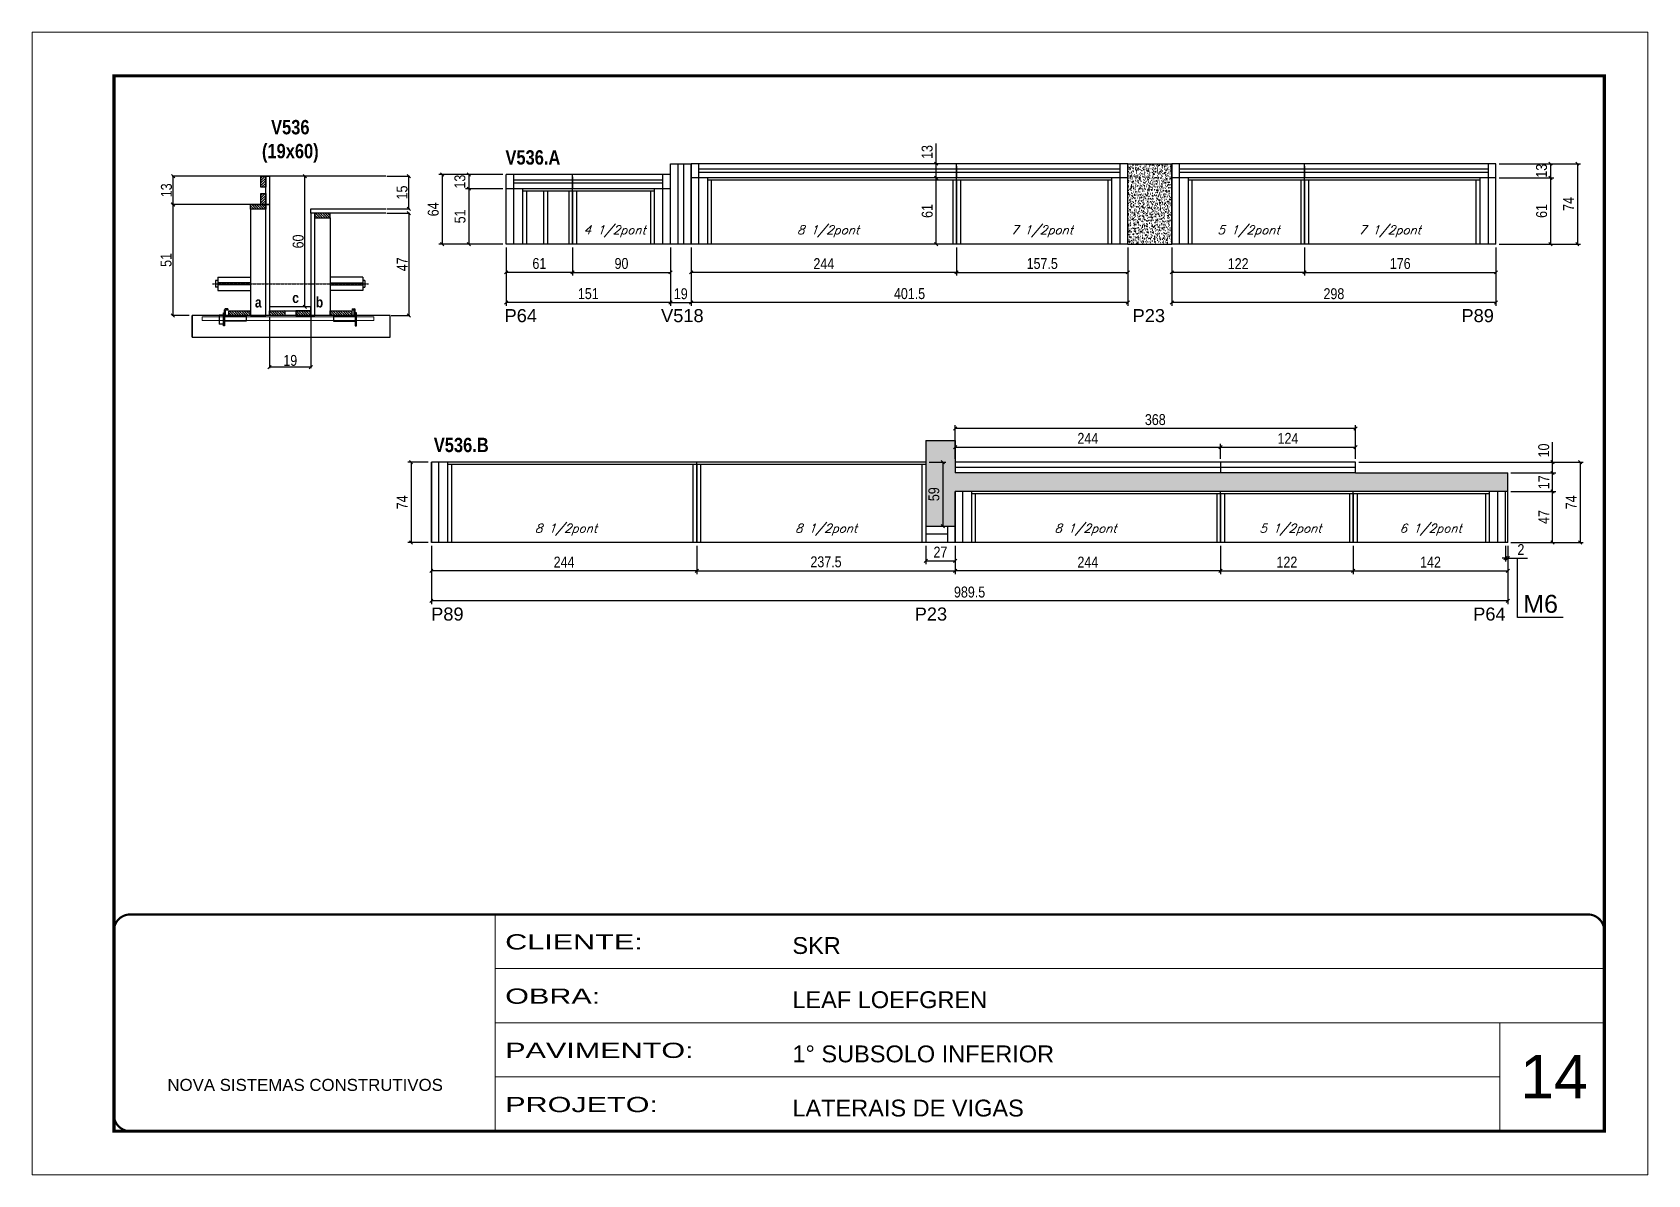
# Model space of a CAD drawing. Extents: x 3309 to 9590, y -2522 to 14608.
# Drawn here: x 4908 to 6393, y 10112 to 11162 of the extents above; entities that cross this region are included whole.
import ezdxf

# ---------------------------------------------------------------- set-up
doc = ezdxf.new("R2010")
doc.units = 0
for name, pattern in [('CONTINUO', [0]), ('DASHED', [0.75, 0.5, -0.25]), ('HIDDEN', [0.375, 0.25, -0.125])]:
    doc.linetypes.add(name, pattern=pattern)
for name, color, linetype in [('5', 5, 'Continuous'), ('barrote', 251, 'Continuous'), ('COTA', 241, 'Continuous'), ('detalhes', 4, 'Continuous'), ('NOMENCLATURA', 7, 'Continuous'), ('Painéis', 200, 'Continuous'), ('presilha', 1, 'Continuous'), ('SARR_2.2x10', 60, 'Continuous'), ('SARR_2.2x7', 40, 'Continuous'), ('SARR_3.5x7', 81, 'Continuous'), ('SARR_EDITAR', 141, 'Continuous'), ('TENSOR', 3, 'Continuous'), ('texto', 7, 'Continuous')]:
    doc.layers.add(name, color=color, linetype=linetype)
for name, color, linetype, lineweight in [('CARIMBO', 255, 'Continuous', 9), ('CONCRETO', 251, 'Continuous', 25), ('Folhas', 255, 'Continuous', 9), ('SARRAFO DE PRESSAO', 251, 'DASHED', 9), ('SCO-___-LAJ', 2, 'Continuous', 0)]:
    doc.layers.add(name, color=color, linetype=linetype, lineweight=lineweight)
doc.styles.add('ARIAL', font='arial.ttf')
doc.styles.add('COTA TECNICA', font='techl___.ttf', dxfattribs={"height": 10})
doc.styles.add('COTA TECNICA 2X', font='techl___.ttf', dxfattribs={"height": 10})
doc.styles.add('Romans', font='romans.shx')
doc.styles.get("Standard").update_dxf_attribs({"font": 'arial.ttf'})
doc.styles.add('TECNICA', font='techb___.ttf', dxfattribs={"height": 10})
doc.styles.add('Tecnologia', font='')
doc.styles.get('Tecnologia').set_extended_font_data('Forgotten Futurist')
doc.dimstyles.new('PAINEL', dxfattribs={"dimtxt": 10, "dimasz": 3, "dimexe": 3, "dimexo": 3, "dimgap": 3, "dimtad": 1, "dimdec": 1, "dimzin": 12, "dimdsep": 46, "dimtxsty": 'COTA TECNICA', "dimblk1": 'OBLIQUE', "dimblk2": 'OBLIQUE', "dimsah": 1, "dimcen": 0.9, "dimclrd": 4, "dimclre": 4, "dimclrt": 240, "dimadec": 1, "dimazin": 3, "dimtfac": 1, "dimtdec": 1, "dimtmove": 0, "dimatfit": 3, "dimfxl": 1, "dimtolj": 1, "dimtzin": 12, "dimarcsym": 0})
doc.dimstyles.new('SECAO', dxfattribs={"dimscale": 0.333333, "dimtxt": 5, "dimasz": 9, "dimexe": 3, "dimexo": 3, "dimgap": 3, "dimtad": 1, "dimdec": 1, "dimlfac": 0.5, "dimzin": 12, "dimdsep": 46, "dimtxsty": 'COTA TECNICA 2X', "dimblk1": 'OBLIQUE', "dimblk2": 'OBLIQUE', "dimsah": 1, "dimcen": 0.9, "dimclrd": 4, "dimclre": 4, "dimclrt": 240, "dimadec": 1, "dimazin": 3, "dimtfac": 1, "dimtdec": 1, "dimtmove": 0, "dimatfit": 3, "dimfxl": 1, "dimtolj": 1, "dimtzin": 12, "dimarcsym": 0})
pattern_1 = [(135, (38361.551, -112610.3006), (-1.122532015, -1.122532015), [])]

msp = doc.modelspace()

# ---------------------------------------------------------------- texts
at = {"layer": '5', "linetype": 'Continuous'}
for s, p in [('P64', (5341.99, 10895.73, 0)), ('V518', (5485.87, 10895.73, 0)), ('P23', (5919.37, 10895.73, 0)), ('P89', (6221.65, 10895.73, 0)), ('P89', (5274.51, 10621.45)), ('P23', (5719.03, 10621.45)), ('P64', (6232.44, 10621.45))]:
    msp.add_text(s, height=12, rotation=359.99996, dxfattribs=at).set_placement(p)
at = {"layer": 'CARIMBO', "style": 'ARIAL'}
msp.add_text('14', height=40, dxfattribs=at).set_placement((6275.73, 10182.28))
at = {"layer": 'detalhes', "style": 'TECNICA'}
for s, p in [('a', (5112.54, 10909.23)), ('c', (5146.83, 10913.34)), ('b', (5168.51, 10909.22))]:
    msp.add_text(s, height=9.6, dxfattribs=at).set_placement(p)
at = {"layer": 'NOMENCLATURA', "style": 'TECNICA'}
for s, p in [('V536.A', (5342.82, 11040.56, 0)), ('V536.B', (5276.98, 10776.27, 0))]:
    msp.add_text(s, height=13.2, dxfattribs=at).set_placement(p)
at = {"layer": 'NOMENCLATURA', "linetype": 'Continuous'}
msp.add_text('M6', height=16.5, dxfattribs=at).set_placement((6278.39, 10628.57))
at = {"layer": 'NOMENCLATURA', "insert": (5145.04, 11081.56), "char_height": 13.2, "attachment_point": 2, "style": 'TECNICA'}
msp.add_mtext_dynamic_manual_height_columns('V536\\P(19x60)', width=300.2766, gutter_width=1, heights=[0], dxfattribs=at)
at = {"layer": 'texto', "color": 2, "char_height": 8, "attachment_point": 5, "style": 'Romans'}
for s, insert in [('{\\Q19;\\C256;4 1/2pont}', (5443.23, 10979.21, 0)), ('{\\Q19;\\C256;8 1/2pont}', (5639.42, 10979.21, 0)), ('{\\Q19;\\C256;7 1/2pont}', (5835.98, 10979.21, 0)), ('{\\Q19;\\C256;5 1/2pont}', (6025.97, 10979.21, 0)), ('{\\Q19;\\C256;7 1/2pont}', (6155.85, 10979.21, 0)), ('{\\Q19;\\C256;8 1/2pont}', (5398.49, 10704.93)), ('{\\Q19;\\C256;8 1/2pont}', (5637.61, 10704.93)), ('{\\Q19;\\C256;8 1/2pont}', (5876.09, 10704.93)), ('{\\Q19;\\C256;5 1/2pont}', (6064.46, 10704.93)), ('{\\Q19;\\C256;6 1/2pont}', (6193.34, 10704.93))]:
    msp.add_mtext(s, dxfattribs=dict(at, insert=insert))

# ---------------------------------------------------------------- blocks, each defined once
blk = doc.blocks.new('9999999999')
at = {"color": 30, "linetype": 'CONTINUO'}
for p, q in [((98564.6, 34230.2), (98564.6, 34429.4)), ((98564.6, 34379.6), (99584, 34379.6)), ((98564.6, 34329.8), (99488, 34329.8)), ((99584, 34329.8), (99488, 34329.8)), ((99488, 34329.8), (99488, 34230.2)), ((98564.6, 34280), (99488, 34280))]:
    blk.add_line(p, q, dxfattribs=at)
at = {"color": 30, "linetype": 'CONTINUO', "const_width": 2}
blk.add_lwpolyline([(99584, 34230.2), (99584, 34414.4, 0.414214), (99569, 34429.4), (98229, 34429.4, 0.414214), (98214, 34414.4), (98214, 34245.2, 0.414214), (98229, 34230.2), (99584, 34230.2)], format="xyb", dxfattribs=at)
at = {"layer": 'Folhas'}
blk.add_lwpolyline([(98139, 34190.2), (99624, 34190.2), (99624, 35240.2), (98139, 35240.2)], close=True, dxfattribs=at)
at = {"layer": 'Folhas', "color": 30, "const_width": 3}
blk.add_lwpolyline([(98214, 34230.2), (99584, 34230.2), (99584, 35200.2), (98214, 35200.2)], close=True, dxfattribs=at)
at = {"color": 7, "linetype": 'Continuous', "ltscale": 5, "style": 'ARIAL'}
for s, height, p in [('SKR', 15.48, (98837.7, 34393.1)), ('LEAF LOEFGREN', 15.483, (98837.7, 34343.3)), ('1° SUBSOLO INFERIOR', 15.483, (98837.7, 34293.5)), ('NOVA SISTEMAS CONSTRUTIVOS', 11.059, (98263.2, 34267.2)), ('LATERAIS DE VIGAS', 15.483, (98837.7, 34243.7))]:
    blk.add_text(s, height=height, dxfattribs=at).set_placement(p)
at = {"layer": 'Folhas', "color": 7, "style": 'Tecnologia', "width": 1.5}
for s, p in [('CLIENTE:', (98573.7, 34397.2)), ('OBRA:', (98573.7, 34347.3)), ('PAVIMENTO:', (98573.7, 34297.5)), ('PROJETO:', (98573.7, 34247.7))]:
    blk.add_text(s, height=14, dxfattribs=at).set_placement(p)
blk = doc.blocks.new('_Oblique')
at = {"color": 0, "linetype": 'ByBlock', "lineweight": -2}
blk.add_line((-0.5, -0.5), (0.5, 0.5), dxfattribs=at)
blk = doc.blocks.new('*D240')
at = {"layer": 'COTA', "color": 4, "lineweight": -2, "transparency": 16777216}
for p, q in [((5126, 10900.9), (5126, 10853.4)), ((5164, 10900.9), (5164, 10853.4)), ((5164, 10854.4), (5126, 10854.4))]:
    blk.add_line(p, q, dxfattribs=at)
at = {"layer": 'Defpoints', "color": 0, "transparency": 16777216}
for p in [(5126, 10901.9), (5164, 10901.9), (5126, 10854.4)]:
    blk.add_point(p, dxfattribs=at)
at = {"layer": 'COTA', "color": 4, "lineweight": -2, "transparency": 16777216, "xscale": 3, "yscale": 3, "zscale": 3, "rotation": 180}
blk.add_blockref('_Oblique', (5126, 10854.4), dxfattribs=at)
at = {"layer": 'COTA', "color": 4, "lineweight": -2, "transparency": 16777216, "xscale": 3, "yscale": 3, "zscale": 3}
blk.add_blockref('_Oblique', (5164, 10854.4), dxfattribs=at)
at = {"layer": 'COTA', "color": 240, "transparency": 16777216, "insert": (5145, 10860.5), "char_height": 10, "attachment_point": 5, "style": 'COTA TECNICA 2X'}
blk.add_mtext('\\A1;19', dxfattribs=at)
blk = doc.blocks.new('PRESILHA METÁLICA 1')
at = {"layer": 'presilha'}
for p, q in [((0, 13), (6, 13)), ((0, 13), (0, 0)), ((6, 0), (0, 0)), ((6, 15.5), (7.5, 15.5)), ((6, -2.5), (6, 15.5)), ((6, 13), (6, 0)), ((7.5, 10.6), (7.5, 19.9)), ((7.5, 15.5), (7.5, -2.5)), ((37.5, 4.1), (7.5, 4.1)), ((12, 21), (8.6, 21)), ((9, 11.6), (9, 18.9)), ((12, 19.5), (9.6, 19.5)), ((37.5, 11), (9.6, 11)), ((12, 21), (12, 19.5)), ((37.5, 11), (37.5, 4.1)), ((7.5, -2.5), (6, -2.5))]:
    blk.add_line(p, q, dxfattribs=at)
for centre, radius, start, end in [((8.6, 19.9), 1.14, 90, 180), ((9.6, 18.9), 0.57, 90, 180), ((9.6, 11.6), 0.57, 180, 270)]:
    blk.add_arc(centre, radius, start, end, dxfattribs=at)
blk = doc.blocks.new('PRESILHA METÁLICA 2')
at = {"layer": 'presilha'}
for p, q in [((-5.2, 23.5), (-5.2, 22)), ((-5.2, 23.5), (-1.9, 23.5)), ((-0.8, 14.6), (-0.8, 22.4)), ((-30.8, 13.5), (-30.8, 6.6)), ((-30.8, 13.5), (-2.8, 13.5)), ((-30.8, 6.6), (-0.8, 6.6)), ((-5.2, 22), (-2.8, 22)), ((-2.2, 14.1), (-2.2, 21.4)), ((0.8, 18), (-0.8, 18)), ((-0.8, 18), (-0.8, 0)), ((-0.8, 0), (0.8, 0)), ((0.8, 0), (0.8, 18))]:
    blk.add_line(p, q, dxfattribs=at)
for centre, radius, start, end in [((-1.9, 22.4), 1.14, 0, 90), ((-2.8, 21.4), 0.57, 0, 90), ((-2.8, 14.1), 0.57, 270, 0)]:
    blk.add_arc(centre, radius, start, end, dxfattribs=at)
blk = doc.blocks.new('*D241')
at = {"layer": 'COTA', "color": 4, "lineweight": -2, "transparency": 16777216}
for p, q in [((5107.4, 11003.9), (5036, 11003.9)), ((5037, 11003.9), (5037, 10901.9)), ((5052.2, 10901.9), (5036, 10901.9))]:
    blk.add_line(p, q, dxfattribs=at)
at = {"layer": 'Defpoints', "color": 0, "transparency": 16777216}
for p in [(5108.4, 11003.9), (5037, 10901.9), (5053.2, 10901.9)]:
    blk.add_point(p, dxfattribs=at)
at = {"layer": 'COTA', "color": 4, "lineweight": -2, "transparency": 16777216, "xscale": 3, "yscale": 3, "zscale": 3}
for p, rotation in [((5037, 11003.9), 90), ((5037, 10901.9), 270)]:
    blk.add_blockref('_Oblique', p, dxfattribs=dict(at, rotation=rotation))
at = {"layer": 'COTA', "color": 240, "transparency": 16777216, "insert": (5030.9, 10952.9), "char_height": 10, "attachment_point": 5, "rotation": 90, "style": 'COTA TECNICA 2X'}
blk.add_mtext('\\A1;51', dxfattribs=at)
blk = doc.blocks.new('*D242')
at = {"layer": 'COTA', "color": 4, "lineweight": -2, "transparency": 16777216}
for p, q in [((5233.7, 10995.9), (5254.9, 10995.9)), ((5253.9, 10995.9), (5253.9, 10901.9)), ((5237.8, 10901.9), (5254.9, 10901.9))]:
    blk.add_line(p, q, dxfattribs=at)
at = {"layer": 'Defpoints', "color": 0, "transparency": 16777216}
for p in [(5232.7, 10995.9, 0), (5236.8, 10901.9), (5253.9, 10901.9)]:
    blk.add_point(p, dxfattribs=at)
at = {"layer": 'COTA', "color": 4, "lineweight": -2, "transparency": 16777216, "xscale": 3, "yscale": 3, "zscale": 3}
for p, rotation in [((5253.9, 10995.9), 90), ((5253.9, 10901.9), 270)]:
    blk.add_blockref('_Oblique', p, dxfattribs=dict(at, rotation=rotation))
at = {"layer": 'COTA', "color": 240, "transparency": 16777216, "insert": (5247.9, 10948.9), "char_height": 10, "attachment_point": 5, "rotation": 90, "style": 'COTA TECNICA 2X'}
blk.add_mtext('\\A1;47', dxfattribs=at)
blk = doc.blocks.new('*D243')
at = {"layer": 'COTA', "color": 4, "lineweight": -2, "transparency": 16777216}
for p, q in [((5163, 11029.9), (5157.4, 11029.9)), ((5158.4, 10909.9), (5158.4, 11029.9)), ((5163, 10909.9), (5157.4, 10909.9))]:
    blk.add_line(p, q, dxfattribs=at)
at = {"layer": 'Defpoints', "color": 0, "transparency": 16777216}
for p in [(5158.4, 11029.9), (5164, 11029.9), (5164, 10909.9)]:
    blk.add_point(p, dxfattribs=at)
at = {"layer": 'COTA', "color": 4, "lineweight": -2, "transparency": 16777216, "xscale": 3, "yscale": 3, "zscale": 3}
for p, rotation in [((5158.4, 11029.9), 90), ((5158.4, 10909.9), 270)]:
    blk.add_blockref('_Oblique', p, dxfattribs=dict(at, rotation=rotation))
at = {"layer": 'COTA', "color": 240, "transparency": 16777216, "insert": (5152.3, 10969.9), "char_height": 10, "attachment_point": 5, "rotation": 90, "style": 'COTA TECNICA 2X'}
blk.add_mtext('\\A1;60', dxfattribs=at)
blk = doc.blocks.new('*D244')
at = {"layer": 'COTA', "color": 4, "lineweight": -2, "transparency": 16777216}
for p, q in [((5233.7, 11029.9), (5254.9, 11029.9)), ((5253.9, 10999.9), (5253.9, 11029.9)), ((5233.7, 10999.9), (5254.9, 10999.9))]:
    blk.add_line(p, q, dxfattribs=at)
at = {"layer": 'Defpoints', "color": 0, "transparency": 16777216}
for p in [(5232.7, 11029.9), (5253.9, 11029.9), (5232.7, 10999.9)]:
    blk.add_point(p, dxfattribs=at)
at = {"layer": 'COTA', "color": 4, "lineweight": -2, "transparency": 16777216, "xscale": 3, "yscale": 3, "zscale": 3}
for p, rotation in [((5253.9, 11029.9), 90), ((5253.9, 10999.9), 270)]:
    blk.add_blockref('_Oblique', p, dxfattribs=dict(at, rotation=rotation))
at = {"layer": 'COTA', "color": 240, "transparency": 16777216, "insert": (5247.8, 11014.9), "char_height": 10, "attachment_point": 5, "rotation": 90, "style": 'COTA TECNICA 2X'}
blk.add_mtext('\\A1;15', dxfattribs=at)
blk = doc.blocks.new('*D252')
at = {"layer": 'COTA', "color": 4, "lineweight": -2, "transparency": 16777216}
for p, q in [((5121.4, 11029.9), (5036.4, 11029.9)), ((5037.4, 11003.9), (5037.4, 11029.9)), ((5121.4, 11003.9), (5036.4, 11003.9))]:
    blk.add_line(p, q, dxfattribs=at)
at = {"layer": 'Defpoints', "color": 0, "transparency": 16777216}
for p in [(5037.4, 11029.9), (5122.4, 11029.9), (5122.4, 11003.9)]:
    blk.add_point(p, dxfattribs=at)
at = {"layer": 'COTA', "color": 4, "lineweight": -2, "transparency": 16777216, "xscale": 3, "yscale": 3, "zscale": 3}
for p, rotation in [((5037.4, 11029.9), 90), ((5037.4, 11003.9), 270)]:
    blk.add_blockref('_Oblique', p, dxfattribs=dict(at, rotation=rotation))
at = {"layer": 'COTA', "color": 240, "transparency": 16777216, "insert": (5031.2, 11016.9), "char_height": 10, "attachment_point": 5, "rotation": 90, "style": 'COTA TECNICA 2X'}
blk.add_mtext('\\A1;13', dxfattribs=at)
blk = doc.blocks.new('*D257')
at = {"layer": 'COTA', "color": 4, "linetype": 'ByBlock', "lineweight": -2, "transparency": 16777216}
for p, q in [((5343.5, 10964.4), (5343.5, 10938.5)), ((5404.5, 10964.4), (5404.5, 10938.5)), ((5404.5, 10941.5), (5343.5, 10941.5))]:
    blk.add_line(p, q, dxfattribs=at)
at = {"layer": 'Defpoints', "color": 0, "linetype": 'ByBlock', "transparency": 16777216}
for p in [(5343.5, 10967.4), (5404.5, 10967.4), (5343.5, 10941.5)]:
    blk.add_point(p, dxfattribs=at)
at = {"layer": 'COTA', "color": 4, "linetype": 'ByBlock', "lineweight": -2, "transparency": 16777216, "xscale": 3, "yscale": 3, "zscale": 3, "rotation": 180}
blk.add_blockref('_Oblique', (5343.5, 10941.5), dxfattribs=at)
at = {"layer": 'COTA', "color": 4, "linetype": 'ByBlock', "lineweight": -2, "transparency": 16777216, "xscale": 3, "yscale": 3, "zscale": 3}
blk.add_blockref('_Oblique', (5404.5, 10941.5), dxfattribs=at)
at = {"layer": 'COTA', "color": 240, "linetype": 'ByBlock', "transparency": 16777216, "insert": (5374, 10949.6), "char_height": 10, "attachment_point": 5, "style": 'COTA TECNICA'}
blk.add_mtext('\\A1;61', dxfattribs=at)
blk = doc.blocks.new('*D258')
at = {"layer": 'COTA', "color": 4, "linetype": 'ByBlock', "lineweight": -2, "transparency": 16777216}
for p, q in [((5343.5, 10964.4), (5343.5, 10910.7)), ((5494.5, 10964.4), (5494.5, 10910.7)), ((5494.5, 10913.7), (5343.5, 10913.7))]:
    blk.add_line(p, q, dxfattribs=at)
at = {"layer": 'Defpoints', "color": 0, "linetype": 'ByBlock', "transparency": 16777216}
for p in [(5343.5, 10967.4), (5494.5, 10967.4), (5343.5, 10913.7)]:
    blk.add_point(p, dxfattribs=at)
at = {"layer": 'COTA', "color": 4, "linetype": 'ByBlock', "lineweight": -2, "transparency": 16777216, "xscale": 3, "yscale": 3, "zscale": 3, "rotation": 180}
blk.add_blockref('_Oblique', (5343.5, 10913.7), dxfattribs=at)
at = {"layer": 'COTA', "color": 4, "linetype": 'ByBlock', "lineweight": -2, "transparency": 16777216, "xscale": 3, "yscale": 3, "zscale": 3}
blk.add_blockref('_Oblique', (5494.5, 10913.7), dxfattribs=at)
at = {"layer": 'COTA', "color": 240, "linetype": 'ByBlock', "transparency": 16777216, "insert": (5419, 10921.9), "char_height": 10, "attachment_point": 5, "style": 'COTA TECNICA'}
blk.add_mtext('\\A1;151', dxfattribs=at)
blk = doc.blocks.new('*D255')
at = {"layer": 'COTA', "color": 4, "lineweight": -2, "transparency": 16777216}
for p, q in [((5404.5, 10964.4), (5404.5, 10938.5)), ((5494.5, 10964.4), (5494.5, 10938.5)), ((5404.5, 10941.5), (5494.5, 10941.5))]:
    blk.add_line(p, q, dxfattribs=at)
at = {"layer": 'Defpoints', "color": 0, "transparency": 16777216}
for p in [(5404.5, 10967.4, 0), (5494.5, 10967.4, 0), (5494.5, 10941.5)]:
    blk.add_point(p, dxfattribs=at)
at = {"layer": 'COTA', "color": 4, "lineweight": -2, "transparency": 16777216, "xscale": 3, "yscale": 3, "zscale": 3, "rotation": 180}
blk.add_blockref('_Oblique', (5404.5, 10941.5), dxfattribs=at)
at = {"layer": 'COTA', "color": 4, "lineweight": -2, "transparency": 16777216, "xscale": 3, "yscale": 3, "zscale": 3}
blk.add_blockref('_Oblique', (5494.5, 10941.5), dxfattribs=at)
at = {"layer": 'COTA', "color": 240, "transparency": 16777216, "insert": (5449.5, 10949.6), "char_height": 10, "attachment_point": 5, "style": 'COTA TECNICA'}
blk.add_mtext('\\A1;90', dxfattribs=at)
blk = doc.blocks.new('*D256')
at = {"layer": 'COTA', "color": 4, "lineweight": -2, "transparency": 16777216}
for p, q in [((5340.5, 11018.4), (5306.2, 11018.4)), ((5309.2, 11018.4), (5309.2, 10967.4)), ((5340.5, 10967.4), (5306.2, 10967.4))]:
    blk.add_line(p, q, dxfattribs=at)
at = {"layer": 'Defpoints', "color": 0, "transparency": 16777216}
for p in [(5343.5, 11018.4, 0), (5309.2, 10967.4), (5343.5, 10967.4, 0)]:
    blk.add_point(p, dxfattribs=at)
at = {"layer": 'COTA', "color": 4, "lineweight": -2, "transparency": 16777216, "xscale": 3, "yscale": 3, "zscale": 3}
for p, rotation in [((5309.2, 11018.4), 90), ((5309.2, 10967.4), 270)]:
    blk.add_blockref('_Oblique', p, dxfattribs=dict(at, rotation=rotation))
at = {"layer": 'COTA', "color": 240, "transparency": 16777216, "insert": (5301.1, 10992.9), "char_height": 10, "attachment_point": 5, "rotation": 90, "style": 'COTA TECNICA'}
blk.add_mtext('\\A1;51', dxfattribs=at)
blk = doc.blocks.new('*D253')
at = {"layer": 'COTA', "color": 4, "lineweight": -2, "transparency": 16777216}
for p, q in [((5340.5, 11031.4), (5306.2, 11031.4)), ((5309.2, 11031.4), (5309.2, 11018.4)), ((5340.5, 11018.4), (5306.2, 11018.4))]:
    blk.add_line(p, q, dxfattribs=at)
at = {"layer": 'Defpoints', "color": 0, "transparency": 16777216}
for p in [(5343.5, 11031.4, 0), (5309.2, 11018.4), (5343.5, 11018.4, 0)]:
    blk.add_point(p, dxfattribs=at)
at = {"layer": 'COTA', "color": 4, "lineweight": -2, "transparency": 16777216, "xscale": 3, "yscale": 3, "zscale": 3}
for p, rotation in [((5309.2, 11031.4), 90), ((5309.2, 11018.4), 270)]:
    blk.add_blockref('_Oblique', p, dxfattribs=dict(at, rotation=rotation))
at = {"layer": 'COTA', "color": 240, "transparency": 16777216, "insert": (5301, 11024.9), "char_height": 10, "attachment_point": 5, "rotation": 90, "style": 'COTA TECNICA'}
blk.add_mtext('\\A1;13', dxfattribs=at)
blk = doc.blocks.new('*D254')
at = {"layer": 'COTA', "color": 4, "lineweight": -2, "transparency": 16777216}
for p, q in [((5340.5, 11031.4), (5281.6, 11031.4)), ((5284.6, 11031.4), (5284.6, 10967.4)), ((5340.5, 10967.4), (5281.6, 10967.4))]:
    blk.add_line(p, q, dxfattribs=at)
at = {"layer": 'Defpoints', "color": 0, "transparency": 16777216}
for p in [(5343.5, 11031.4, 0), (5284.6, 10967.4), (5343.5, 10967.4, 0)]:
    blk.add_point(p, dxfattribs=at)
at = {"layer": 'COTA', "color": 4, "lineweight": -2, "transparency": 16777216, "xscale": 3, "yscale": 3, "zscale": 3}
for p, rotation in [((5284.6, 11031.4), 90), ((5284.6, 10967.4), 270)]:
    blk.add_blockref('_Oblique', p, dxfattribs=dict(at, rotation=rotation))
at = {"layer": 'COTA', "color": 240, "transparency": 16777216, "insert": (5276.5, 10999.4), "char_height": 10, "attachment_point": 5, "rotation": 90, "style": 'COTA TECNICA'}
blk.add_mtext('\\A1;64', dxfattribs=at)
blk = doc.blocks.new('*D259')
at = {"layer": 'COTA', "color": 4, "linetype": 'ByBlock', "lineweight": -2, "transparency": 16777216}
for p, q in [((5513.5, 10964.4), (5513.5, 10938.5)), ((5757.5, 10964.4), (5757.5, 10938.5)), ((5757.5, 10941.5), (5513.5, 10941.5))]:
    blk.add_line(p, q, dxfattribs=at)
at = {"layer": 'Defpoints', "color": 0, "linetype": 'ByBlock', "transparency": 16777216}
for p in [(5513.5, 10967.4), (5757.5, 10967.4), (5513.5, 10941.5)]:
    blk.add_point(p, dxfattribs=at)
at = {"layer": 'COTA', "color": 4, "linetype": 'ByBlock', "lineweight": -2, "transparency": 16777216, "xscale": 3, "yscale": 3, "zscale": 3, "rotation": 180}
blk.add_blockref('_Oblique', (5513.5, 10941.5), dxfattribs=at)
at = {"layer": 'COTA', "color": 4, "linetype": 'ByBlock', "lineweight": -2, "transparency": 16777216, "xscale": 3, "yscale": 3, "zscale": 3}
blk.add_blockref('_Oblique', (5757.5, 10941.5), dxfattribs=at)
at = {"layer": 'COTA', "color": 240, "linetype": 'ByBlock', "transparency": 16777216, "insert": (5635.5, 10949.5), "char_height": 10, "attachment_point": 5, "style": 'COTA TECNICA'}
blk.add_mtext('\\A1;244', dxfattribs=at)
blk = doc.blocks.new('*D261')
at = {"layer": 'COTA', "color": 4, "linetype": 'ByBlock', "lineweight": -2, "transparency": 16777216}
for p, q in [((5513.5, 10964.4), (5513.5, 10910.7)), ((5915, 10964.4), (5915, 10910.7)), ((5915, 10913.7), (5513.5, 10913.7))]:
    blk.add_line(p, q, dxfattribs=at)
at = {"layer": 'Defpoints', "color": 0, "linetype": 'ByBlock', "transparency": 16777216}
for p in [(5513.5, 10967.4), (5915, 10967.4), (5513.5, 10913.7)]:
    blk.add_point(p, dxfattribs=at)
at = {"layer": 'COTA', "color": 4, "linetype": 'ByBlock', "lineweight": -2, "transparency": 16777216, "xscale": 3, "yscale": 3, "zscale": 3, "rotation": 180}
blk.add_blockref('_Oblique', (5513.5, 10913.7), dxfattribs=at)
at = {"layer": 'COTA', "color": 4, "linetype": 'ByBlock', "lineweight": -2, "transparency": 16777216, "xscale": 3, "yscale": 3, "zscale": 3}
blk.add_blockref('_Oblique', (5915, 10913.7), dxfattribs=at)
at = {"layer": 'COTA', "color": 240, "linetype": 'ByBlock', "transparency": 16777216, "insert": (5714.3, 10921.9), "char_height": 10, "attachment_point": 5, "style": 'COTA TECNICA'}
blk.add_mtext('\\A1;401.5', dxfattribs=at)
blk = doc.blocks.new('*D260')
at = {"layer": 'COTA', "color": 4, "lineweight": -2, "transparency": 16777216}
for p, q in [((5757.5, 10964.4), (5757.5, 10938.5)), ((5915, 10964.4), (5915, 10938.5)), ((5757.5, 10941.5), (5915, 10941.5))]:
    blk.add_line(p, q, dxfattribs=at)
at = {"layer": 'Defpoints', "color": 0, "transparency": 16777216}
for p in [(5757.5, 10967.4, 0), (5915, 10967.4, 0), (5915, 10941.5)]:
    blk.add_point(p, dxfattribs=at)
at = {"layer": 'COTA', "color": 4, "lineweight": -2, "transparency": 16777216, "xscale": 3, "yscale": 3, "zscale": 3, "rotation": 180}
blk.add_blockref('_Oblique', (5757.5, 10941.5), dxfattribs=at)
at = {"layer": 'COTA', "color": 4, "lineweight": -2, "transparency": 16777216, "xscale": 3, "yscale": 3, "zscale": 3}
blk.add_blockref('_Oblique', (5915, 10941.5), dxfattribs=at)
at = {"layer": 'COTA', "color": 240, "transparency": 16777216, "insert": (5836.3, 10949.6), "char_height": 10, "attachment_point": 5, "style": 'COTA TECNICA'}
blk.add_mtext('\\A1;157.5', dxfattribs=at)
blk = doc.blocks.new('*D262')
at = {"layer": 'COTA', "color": 4, "lineweight": -2, "transparency": 16777216}
for p, q in [((5494.5, 10964.4), (5494.5, 10910.7)), ((5513.5, 10964.4), (5513.5, 10910.7)), ((5494.5, 10913.7), (5513.5, 10913.7))]:
    blk.add_line(p, q, dxfattribs=at)
at = {"layer": 'Defpoints', "color": 0, "transparency": 16777216}
for p in [(5494.5, 10967.4, 0), (5513.5, 10967.4, 0), (5513.5, 10913.7)]:
    blk.add_point(p, dxfattribs=at)
at = {"layer": 'COTA', "color": 4, "lineweight": -2, "transparency": 16777216, "xscale": 3, "yscale": 3, "zscale": 3, "rotation": 180}
blk.add_blockref('_Oblique', (5494.5, 10913.7), dxfattribs=at)
at = {"layer": 'COTA', "color": 4, "lineweight": -2, "transparency": 16777216, "xscale": 3, "yscale": 3, "zscale": 3}
blk.add_blockref('_Oblique', (5513.5, 10913.7), dxfattribs=at)
at = {"layer": 'COTA', "color": 240, "transparency": 16777216, "insert": (5504, 10921.8), "char_height": 10, "attachment_point": 5, "style": 'COTA TECNICA'}
blk.add_mtext('\\A1;19', dxfattribs=at)
blk = doc.blocks.new('*D263')
at = {"layer": 'COTA', "color": 4, "linetype": 'ByBlock', "lineweight": -2, "transparency": 16777216}
for p, q in [((5955.4, 10964.4), (5955.4, 10938.5)), ((6077.4, 10964.4), (6077.4, 10938.5)), ((6077.4, 10941.5), (5955.4, 10941.5))]:
    blk.add_line(p, q, dxfattribs=at)
at = {"layer": 'Defpoints', "color": 0, "linetype": 'ByBlock', "transparency": 16777216}
for p in [(5955.4, 10967.4), (6077.4, 10967.4), (5955.4, 10941.5)]:
    blk.add_point(p, dxfattribs=at)
at = {"layer": 'COTA', "color": 4, "linetype": 'ByBlock', "lineweight": -2, "transparency": 16777216, "xscale": 3, "yscale": 3, "zscale": 3, "rotation": 180}
blk.add_blockref('_Oblique', (5955.4, 10941.5), dxfattribs=at)
at = {"layer": 'COTA', "color": 4, "linetype": 'ByBlock', "lineweight": -2, "transparency": 16777216, "xscale": 3, "yscale": 3, "zscale": 3}
blk.add_blockref('_Oblique', (6077.4, 10941.5), dxfattribs=at)
at = {"layer": 'COTA', "color": 240, "linetype": 'ByBlock', "transparency": 16777216, "insert": (6016.4, 10949.5), "char_height": 10, "attachment_point": 5, "style": 'COTA TECNICA'}
blk.add_mtext('\\A1;122', dxfattribs=at)
blk = doc.blocks.new('*D268')
at = {"layer": 'COTA', "color": 4, "linetype": 'ByBlock', "lineweight": -2, "transparency": 16777216}
for p, q in [((5955.4, 10964.4), (5955.4, 10910.7)), ((6253.4, 10964.4), (6253.4, 10910.7)), ((6253.4, 10913.7), (5955.4, 10913.7))]:
    blk.add_line(p, q, dxfattribs=at)
at = {"layer": 'Defpoints', "color": 0, "linetype": 'ByBlock', "transparency": 16777216}
for p in [(5955.4, 10967.4), (6253.4, 10967.4), (5955.4, 10913.7)]:
    blk.add_point(p, dxfattribs=at)
at = {"layer": 'COTA', "color": 4, "linetype": 'ByBlock', "lineweight": -2, "transparency": 16777216, "xscale": 3, "yscale": 3, "zscale": 3, "rotation": 180}
blk.add_blockref('_Oblique', (5955.4, 10913.7), dxfattribs=at)
at = {"layer": 'COTA', "color": 4, "linetype": 'ByBlock', "lineweight": -2, "transparency": 16777216, "xscale": 3, "yscale": 3, "zscale": 3}
blk.add_blockref('_Oblique', (6253.4, 10913.7), dxfattribs=at)
at = {"layer": 'COTA', "color": 240, "linetype": 'ByBlock', "transparency": 16777216, "insert": (6104.4, 10921.8), "char_height": 10, "attachment_point": 5, "style": 'COTA TECNICA'}
blk.add_mtext('\\A1;298', dxfattribs=at)
blk = doc.blocks.new('*D264')
at = {"layer": 'COTA', "color": 4, "lineweight": -2, "transparency": 16777216}
for p, q in [((6077.4, 10964.4), (6077.4, 10938.5)), ((6253.4, 10964.4), (6253.4, 10938.5)), ((6077.4, 10941.5), (6253.4, 10941.5))]:
    blk.add_line(p, q, dxfattribs=at)
at = {"layer": 'Defpoints', "color": 0, "transparency": 16777216}
for p in [(6077.4, 10967.4, 0), (6253.4, 10967.4, 0), (6253.4, 10941.5)]:
    blk.add_point(p, dxfattribs=at)
at = {"layer": 'COTA', "color": 4, "lineweight": -2, "transparency": 16777216, "xscale": 3, "yscale": 3, "zscale": 3, "rotation": 180}
blk.add_blockref('_Oblique', (6077.4, 10941.5), dxfattribs=at)
at = {"layer": 'COTA', "color": 4, "lineweight": -2, "transparency": 16777216, "xscale": 3, "yscale": 3, "zscale": 3}
blk.add_blockref('_Oblique', (6253.4, 10941.5), dxfattribs=at)
at = {"layer": 'COTA', "color": 240, "transparency": 16777216, "insert": (6165.4, 10949.6), "char_height": 10, "attachment_point": 5, "style": 'COTA TECNICA'}
blk.add_mtext('\\A1;176', dxfattribs=at)
blk = doc.blocks.new('*D265')
at = {"layer": 'COTA', "color": 4, "lineweight": -2, "transparency": 16777216}
for p, q in [((6256.4, 11028.4), (6306.5, 11028.4)), ((6303.5, 11028.4), (6303.5, 10967.4)), ((6256.4, 10967.4), (6306.5, 10967.4))]:
    blk.add_line(p, q, dxfattribs=at)
at = {"layer": 'Defpoints', "color": 0, "transparency": 16777216}
for p in [(6253.4, 11028.4, 0), (6253.4, 10967.4, 0), (6303.5, 10967.4)]:
    blk.add_point(p, dxfattribs=at)
at = {"layer": 'COTA', "color": 4, "lineweight": -2, "transparency": 16777216, "xscale": 3, "yscale": 3, "zscale": 3}
for p, rotation in [((6303.5, 11028.4), 90), ((6303.5, 10967.4), 270)]:
    blk.add_blockref('_Oblique', p, dxfattribs=dict(at, rotation=rotation))
at = {"layer": 'COTA', "color": 240, "transparency": 16777216, "insert": (6295.4, 10997.9), "char_height": 10, "attachment_point": 5, "rotation": 90, "style": 'COTA TECNICA'}
blk.add_mtext('\\A1;61', dxfattribs=at)
blk = doc.blocks.new('*D266')
at = {"layer": 'COTA', "color": 4, "lineweight": -2, "transparency": 16777216}
for p, q in [((6256.4, 11041.4), (6306.5, 11041.4)), ((6303.5, 11041.4), (6303.5, 11028.4)), ((6256.4, 11028.4), (6306.5, 11028.4))]:
    blk.add_line(p, q, dxfattribs=at)
at = {"layer": 'Defpoints', "color": 0, "transparency": 16777216}
for p in [(6253.4, 11041.4, 0), (6253.4, 11028.4, 0), (6303.5, 11028.4)]:
    blk.add_point(p, dxfattribs=at)
at = {"layer": 'COTA', "color": 4, "lineweight": -2, "transparency": 16777216, "xscale": 3, "yscale": 3, "zscale": 3}
for p, rotation in [((6303.5, 11041.4), 90), ((6303.5, 11028.4), 270)]:
    blk.add_blockref('_Oblique', p, dxfattribs=dict(at, rotation=rotation))
at = {"layer": 'COTA', "color": 240, "transparency": 16777216, "insert": (6295.3, 11034.9), "char_height": 10, "attachment_point": 5, "rotation": 90, "style": 'COTA TECNICA'}
blk.add_mtext('\\A1;13', dxfattribs=at)
blk = doc.blocks.new('*D267')
at = {"layer": 'COTA', "color": 4, "lineweight": -2, "transparency": 16777216}
for p, q in [((6256.4, 11041.4), (6331.2, 11041.4)), ((6328.2, 11041.4), (6328.2, 10967.4)), ((6256.4, 10967.4), (6331.2, 10967.4))]:
    blk.add_line(p, q, dxfattribs=at)
at = {"layer": 'Defpoints', "color": 0, "transparency": 16777216}
for p in [(6253.4, 11041.4, 0), (6253.4, 10967.4, 0), (6328.2, 10967.4)]:
    blk.add_point(p, dxfattribs=at)
at = {"layer": 'COTA', "color": 4, "lineweight": -2, "transparency": 16777216, "xscale": 3, "yscale": 3, "zscale": 3}
for p, rotation in [((6328.2, 11041.4), 90), ((6328.2, 10967.4), 270)]:
    blk.add_blockref('_Oblique', p, dxfattribs=dict(at, rotation=rotation))
at = {"layer": 'COTA', "color": 240, "transparency": 16777216, "insert": (6320.1, 11004.4), "char_height": 10, "attachment_point": 5, "rotation": 90, "style": 'COTA TECNICA'}
blk.add_mtext('\\A1;74', dxfattribs=at)
blk = doc.blocks.new('*D269')
at = {"layer": 'COTA', "color": 4, "lineweight": -2, "transparency": 16777216}
for p, q in [((5754.5, 11028.4), (5735.8, 11028.4)), ((5738.8, 10967.4), (5738.8, 11028.4)), ((5754.5, 10967.4), (5735.8, 10967.4))]:
    blk.add_line(p, q, dxfattribs=at)
at = {"layer": 'Defpoints', "color": 0, "transparency": 16777216}
for p in [(5738.8, 11028.4), (5757.5, 11028.4, 0), (5757.5, 10967.4, 0)]:
    blk.add_point(p, dxfattribs=at)
at = {"layer": 'COTA', "color": 4, "lineweight": -2, "transparency": 16777216, "xscale": 3, "yscale": 3, "zscale": 3}
for p, rotation in [((5738.8, 11028.4), 90), ((5738.8, 10967.4), 270)]:
    blk.add_blockref('_Oblique', p, dxfattribs=dict(at, rotation=rotation))
at = {"layer": 'COTA', "color": 240, "transparency": 16777216, "insert": (5730.6, 10997.9), "char_height": 10, "attachment_point": 5, "rotation": 90, "style": 'COTA TECNICA'}
blk.add_mtext('\\A1;61', dxfattribs=at)
blk = doc.blocks.new('*D270')
at = {"layer": 'COTA', "color": 4, "lineweight": -2, "transparency": 16777216}
for p, q in [((5738.8, 11041.4), (5738.8, 11059.9)), ((5754.5, 11041.4), (5735.8, 11041.4)), ((5738.8, 11028.4), (5738.8, 11041.4)), ((5754.5, 11028.4), (5735.8, 11028.4))]:
    blk.add_line(p, q, dxfattribs=at)
at = {"layer": 'Defpoints', "color": 0, "transparency": 16777216}
for p in [(5738.8, 11041.4), (5757.5, 11041.4, 0), (5757.5, 11028.4, 0)]:
    blk.add_point(p, dxfattribs=at)
at = {"layer": 'COTA', "color": 4, "lineweight": -2, "transparency": 16777216, "xscale": 3, "yscale": 3, "zscale": 3}
for p, rotation in [((5738.8, 11041.4), 90), ((5738.8, 11028.4), 270)]:
    blk.add_blockref('_Oblique', p, dxfattribs=dict(at, rotation=rotation))
at = {"layer": 'COTA', "color": 240, "transparency": 16777216, "insert": (5730.5, 11052.1), "char_height": 10, "attachment_point": 5, "rotation": 90, "style": 'COTA TECNICA'}
blk.add_mtext('\\A1;13', dxfattribs=at)
blk = doc.blocks.new('*D271')
at = {"layer": 'COTA', "color": 4, "linetype": 'ByBlock', "lineweight": -2, "transparency": 16777216}
for p, q in [((5274.7, 10690.1), (5274.7, 10664.2)), ((5518.7, 10690.1), (5518.7, 10664.2)), ((5518.7, 10667.2), (5274.7, 10667.2))]:
    blk.add_line(p, q, dxfattribs=at)
at = {"layer": 'Defpoints', "color": 0, "linetype": 'ByBlock', "transparency": 16777216}
for p in [(5274.7, 10693.1), (5518.7, 10693.1), (5274.7, 10667.2)]:
    blk.add_point(p, dxfattribs=at)
at = {"layer": 'COTA', "color": 4, "linetype": 'ByBlock', "lineweight": -2, "transparency": 16777216, "xscale": 3, "yscale": 3, "zscale": 3, "rotation": 180}
blk.add_blockref('_Oblique', (5274.7, 10667.2), dxfattribs=at)
at = {"layer": 'COTA', "color": 4, "linetype": 'ByBlock', "lineweight": -2, "transparency": 16777216, "xscale": 3, "yscale": 3, "zscale": 3}
blk.add_blockref('_Oblique', (5518.7, 10667.2), dxfattribs=at)
at = {"layer": 'COTA', "color": 240, "linetype": 'ByBlock', "transparency": 16777216, "insert": (5396.7, 10675.2), "char_height": 10, "attachment_point": 5, "style": 'COTA TECNICA'}
blk.add_mtext('\\A1;244', dxfattribs=at)
blk = doc.blocks.new('*D272')
at = {"layer": 'COTA', "color": 4, "lineweight": -2, "transparency": 16777216}
for p, q in [((5518.7, 10690.1), (5518.7, 10664.2)), ((5756.2, 10690.1), (5756.2, 10664.2)), ((5518.7, 10667.2), (5756.2, 10667.2))]:
    blk.add_line(p, q, dxfattribs=at)
at = {"layer": 'Defpoints', "color": 0, "transparency": 16777216}
for p in [(5518.7, 10693.1, 0), (5756.2, 10693.1, 0), (5756.2, 10667.2)]:
    blk.add_point(p, dxfattribs=at)
at = {"layer": 'COTA', "color": 4, "lineweight": -2, "transparency": 16777216, "xscale": 3, "yscale": 3, "zscale": 3, "rotation": 180}
blk.add_blockref('_Oblique', (5518.7, 10667.2), dxfattribs=at)
at = {"layer": 'COTA', "color": 4, "lineweight": -2, "transparency": 16777216, "xscale": 3, "yscale": 3, "zscale": 3}
blk.add_blockref('_Oblique', (5756.2, 10667.2), dxfattribs=at)
at = {"layer": 'COTA', "color": 240, "transparency": 16777216, "insert": (5637.5, 10675.4), "char_height": 10, "attachment_point": 5, "style": 'COTA TECNICA'}
blk.add_mtext('\\A1;237.5', dxfattribs=at)
blk = doc.blocks.new('*D274')
at = {"layer": 'COTA', "color": 4, "lineweight": -2, "transparency": 16777216}
for p, q in [((5271.7, 10767.1), (5253, 10767.1)), ((5256, 10767.1), (5256, 10693.1)), ((5271.7, 10693.1), (5253, 10693.1))]:
    blk.add_line(p, q, dxfattribs=at)
at = {"layer": 'Defpoints', "color": 0, "transparency": 16777216}
for p in [(5274.7, 10767.1), (5256, 10693.1), (5274.7, 10693.1)]:
    blk.add_point(p, dxfattribs=at)
at = {"layer": 'COTA', "color": 4, "lineweight": -2, "transparency": 16777216, "xscale": 3, "yscale": 3, "zscale": 3}
for p, rotation in [((5256, 10767.1), 90), ((5256, 10693.1), 270)]:
    blk.add_blockref('_Oblique', p, dxfattribs=dict(at, rotation=rotation))
at = {"layer": 'COTA', "color": 240, "transparency": 16777216, "insert": (5247.9, 10730.1), "char_height": 10, "attachment_point": 5, "rotation": 90, "style": 'COTA TECNICA'}
blk.add_mtext('\\A1;74', dxfattribs=at)
blk = doc.blocks.new('*D277')
at = {"layer": 'COTA', "color": 4, "linetype": 'ByBlock', "lineweight": -2, "transparency": 16777216}
for p, q in [((5756.2, 10690.1), (5756.2, 10664.2)), ((6000.2, 10690.1), (6000.2, 10664.2)), ((6000.2, 10667.2), (5756.2, 10667.2))]:
    blk.add_line(p, q, dxfattribs=at)
at = {"layer": 'Defpoints', "color": 0, "linetype": 'ByBlock', "transparency": 16777216}
for p in [(5756.2, 10693.1), (6000.2, 10693.1), (5756.2, 10667.2)]:
    blk.add_point(p, dxfattribs=at)
at = {"layer": 'COTA', "color": 4, "linetype": 'ByBlock', "lineweight": -2, "transparency": 16777216, "xscale": 3, "yscale": 3, "zscale": 3, "rotation": 180}
blk.add_blockref('_Oblique', (5756.2, 10667.2), dxfattribs=at)
at = {"layer": 'COTA', "color": 4, "linetype": 'ByBlock', "lineweight": -2, "transparency": 16777216, "xscale": 3, "yscale": 3, "zscale": 3}
blk.add_blockref('_Oblique', (6000.2, 10667.2), dxfattribs=at)
at = {"layer": 'COTA', "color": 240, "linetype": 'ByBlock', "transparency": 16777216, "insert": (5878.2, 10675.2), "char_height": 10, "attachment_point": 5, "style": 'COTA TECNICA'}
blk.add_mtext('\\A1;244', dxfattribs=at)
blk = doc.blocks.new('*D279')
at = {"layer": 'COTA', "color": 4, "linetype": 'ByBlock', "lineweight": -2, "transparency": 16777216}
for p, q in [((5274.7, 10690.1), (5274.7, 10636.5)), ((6264.2, 10690.1), (6264.2, 10636.5)), ((6264.2, 10639.5), (5274.7, 10639.5))]:
    blk.add_line(p, q, dxfattribs=at)
at = {"layer": 'Defpoints', "color": 0, "linetype": 'ByBlock', "transparency": 16777216}
for p in [(5274.7, 10693.1), (6264.2, 10693.1), (5274.7, 10639.5)]:
    blk.add_point(p, dxfattribs=at)
at = {"layer": 'COTA', "color": 4, "linetype": 'ByBlock', "lineweight": -2, "transparency": 16777216, "xscale": 3, "yscale": 3, "zscale": 3, "rotation": 180}
blk.add_blockref('_Oblique', (5274.7, 10639.5), dxfattribs=at)
at = {"layer": 'COTA', "color": 4, "linetype": 'ByBlock', "lineweight": -2, "transparency": 16777216, "xscale": 3, "yscale": 3, "zscale": 3}
blk.add_blockref('_Oblique', (6264.2, 10639.5), dxfattribs=at)
at = {"layer": 'COTA', "color": 240, "linetype": 'ByBlock', "transparency": 16777216, "insert": (5769.5, 10647.6), "char_height": 10, "attachment_point": 5, "style": 'COTA TECNICA'}
blk.add_mtext('\\A1;989.5', dxfattribs=at)
blk = doc.blocks.new('*D278')
at = {"layer": 'COTA', "color": 4, "lineweight": -2, "transparency": 16777216}
for p, q in [((6122.2, 10690.1), (6122.2, 10664.2)), ((6264.2, 10690.1), (6264.2, 10664.2)), ((6122.2, 10667.2), (6264.2, 10667.2))]:
    blk.add_line(p, q, dxfattribs=at)
at = {"layer": 'Defpoints', "color": 0, "transparency": 16777216}
for p in [(6122.2, 10693.1, 0), (6264.2, 10693.1, 0), (6264.2, 10667.2)]:
    blk.add_point(p, dxfattribs=at)
at = {"layer": 'COTA', "color": 4, "lineweight": -2, "transparency": 16777216, "xscale": 3, "yscale": 3, "zscale": 3, "rotation": 180}
blk.add_blockref('_Oblique', (6122.2, 10667.2), dxfattribs=at)
at = {"layer": 'COTA', "color": 4, "lineweight": -2, "transparency": 16777216, "xscale": 3, "yscale": 3, "zscale": 3}
blk.add_blockref('_Oblique', (6264.2, 10667.2), dxfattribs=at)
at = {"layer": 'COTA', "color": 240, "transparency": 16777216, "insert": (6193.2, 10675.2), "char_height": 10, "attachment_point": 5, "style": 'COTA TECNICA'}
blk.add_mtext('\\A1;142', dxfattribs=at)
blk = doc.blocks.new('*D280')
at = {"layer": 'COTA', "color": 4, "lineweight": -2, "transparency": 16777216}
for p, q in [((6000.2, 10690.1), (6000.2, 10664.2)), ((6122.2, 10690.1), (6122.2, 10664.2)), ((6000.2, 10667.2), (6122.2, 10667.2))]:
    blk.add_line(p, q, dxfattribs=at)
at = {"layer": 'Defpoints', "color": 0, "transparency": 16777216}
for p in [(6000.2, 10693.1), (6122.2, 10693.1), (6122.2, 10667.2)]:
    blk.add_point(p, dxfattribs=at)
at = {"layer": 'COTA', "color": 4, "lineweight": -2, "transparency": 16777216, "xscale": 3, "yscale": 3, "zscale": 3, "rotation": 180}
blk.add_blockref('_Oblique', (6000.2, 10667.2), dxfattribs=at)
at = {"layer": 'COTA', "color": 4, "lineweight": -2, "transparency": 16777216, "xscale": 3, "yscale": 3, "zscale": 3}
blk.add_blockref('_Oblique', (6122.2, 10667.2), dxfattribs=at)
at = {"layer": 'COTA', "color": 240, "transparency": 16777216, "insert": (6061.2, 10675.2), "char_height": 10, "attachment_point": 5, "style": 'COTA TECNICA'}
blk.add_mtext('\\A1;122', dxfattribs=at)
blk = doc.blocks.new('*D281')
at = {"layer": 'COTA', "color": 4, "lineweight": -2, "transparency": 16777216}
for p, q in [((5756.2, 10770.1), (5756.2, 10783.9)), ((6000.2, 10770.1), (6000.2, 10783.9)), ((5756.2, 10780.9), (6000.2, 10780.9))]:
    blk.add_line(p, q, dxfattribs=at)
at = {"layer": 'Defpoints', "color": 0, "transparency": 16777216}
for p in [(5756.2, 10767.1), (6000.2, 10780.9), (6000.2, 10767.1)]:
    blk.add_point(p, dxfattribs=at)
at = {"layer": 'COTA', "color": 4, "lineweight": -2, "transparency": 16777216, "xscale": 3, "yscale": 3, "zscale": 3, "rotation": 180}
blk.add_blockref('_Oblique', (5756.2, 10780.9), dxfattribs=at)
at = {"layer": 'COTA', "color": 4, "lineweight": -2, "transparency": 16777216, "xscale": 3, "yscale": 3, "zscale": 3}
blk.add_blockref('_Oblique', (6000.2, 10780.9), dxfattribs=at)
at = {"layer": 'COTA', "color": 240, "transparency": 16777216, "insert": (5878.2, 10788.9), "char_height": 10, "attachment_point": 5, "style": 'COTA TECNICA'}
blk.add_mtext('\\A1;244', dxfattribs=at)
blk = doc.blocks.new('*D282')
at = {"layer": 'COTA', "color": 4, "lineweight": -2, "transparency": 16777216}
for p, q in [((6000.2, 10770.1), (6000.2, 10783.9)), ((6124.2, 10770.1), (6124.2, 10783.9)), ((6000.2, 10780.9), (6124.2, 10780.9))]:
    blk.add_line(p, q, dxfattribs=at)
at = {"layer": 'Defpoints', "color": 0, "transparency": 16777216}
for p in [(6000.2, 10767.1), (6124.2, 10780.9), (6124.2, 10767.1)]:
    blk.add_point(p, dxfattribs=at)
at = {"layer": 'COTA', "color": 4, "lineweight": -2, "transparency": 16777216, "xscale": 3, "yscale": 3, "zscale": 3, "rotation": 180}
blk.add_blockref('_Oblique', (6000.2, 10780.9), dxfattribs=at)
at = {"layer": 'COTA', "color": 4, "lineweight": -2, "transparency": 16777216, "xscale": 3, "yscale": 3, "zscale": 3}
blk.add_blockref('_Oblique', (6124.2, 10780.9), dxfattribs=at)
at = {"layer": 'COTA', "color": 240, "transparency": 16777216, "insert": (6062.2, 10788.9), "char_height": 10, "attachment_point": 5, "style": 'COTA TECNICA'}
blk.add_mtext('\\A1;124', dxfattribs=at)
blk = doc.blocks.new('*D283')
at = {"layer": 'COTA', "color": 4, "lineweight": -2, "transparency": 16777216}
for p, q in [((5756.2, 10770.1), (5756.2, 10800.9)), ((6124.2, 10797.9), (5756.2, 10797.9)), ((6124.2, 10770.1), (6124.2, 10800.9))]:
    blk.add_line(p, q, dxfattribs=at)
at = {"layer": 'Defpoints', "color": 0, "transparency": 16777216}
for p in [(5756.2, 10797.9), (5756.2, 10767.1), (6124.2, 10767.1)]:
    blk.add_point(p, dxfattribs=at)
at = {"layer": 'COTA', "color": 4, "lineweight": -2, "transparency": 16777216, "xscale": 3, "yscale": 3, "zscale": 3, "rotation": 180}
blk.add_blockref('_Oblique', (5756.2, 10797.9), dxfattribs=at)
at = {"layer": 'COTA', "color": 4, "lineweight": -2, "transparency": 16777216, "xscale": 3, "yscale": 3, "zscale": 3}
blk.add_blockref('_Oblique', (6124.2, 10797.9), dxfattribs=at)
at = {"layer": 'COTA', "color": 240, "transparency": 16777216, "insert": (5940.2, 10806.1), "char_height": 10, "attachment_point": 5, "style": 'COTA TECNICA'}
blk.add_mtext('\\A1;368', dxfattribs=at)
blk = doc.blocks.new('*D284')
at = {"layer": 'COTA', "color": 4, "lineweight": -2, "transparency": 16777216}
for p, q in [((5732.2, 10767.1), (5747.8, 10767.1)), ((5744.8, 10767.1), (5744.8, 10708.1)), ((5732.2, 10708.1), (5747.8, 10708.1))]:
    blk.add_line(p, q, dxfattribs=at)
at = {"layer": 'Defpoints', "color": 0, "transparency": 16777216}
for p in [(5729.2, 10767.1), (5729.2, 10708.1), (5744.8, 10708.1)]:
    blk.add_point(p, dxfattribs=at)
at = {"layer": 'COTA', "color": 4, "lineweight": -2, "transparency": 16777216, "xscale": 3, "yscale": 3, "zscale": 3}
for p, rotation in [((5744.8, 10767.1), 90), ((5744.8, 10708.1), 270)]:
    blk.add_blockref('_Oblique', p, dxfattribs=dict(at, rotation=rotation))
at = {"layer": 'COTA', "color": 240, "transparency": 16777216, "insert": (5736.7, 10737.6), "char_height": 10, "attachment_point": 5, "rotation": 90, "style": 'COTA TECNICA'}
blk.add_mtext('\\A1;59', dxfattribs=at)
blk = doc.blocks.new('*D285')
at = {"layer": 'COTA', "color": 4, "lineweight": -2, "transparency": 16777216}
for p, q in [((5729.2, 10690.1), (5729.2, 10673.4)), ((5756.2, 10690.1), (5756.2, 10673.4)), ((5729.2, 10676.4), (5756.2, 10676.4))]:
    blk.add_line(p, q, dxfattribs=at)
at = {"layer": 'Defpoints', "color": 0, "transparency": 16777216}
for p in [(5729.2, 10693.1), (5756.2, 10693.1), (5756.2, 10676.4)]:
    blk.add_point(p, dxfattribs=at)
at = {"layer": 'COTA', "color": 4, "lineweight": -2, "transparency": 16777216, "xscale": 3, "yscale": 3, "zscale": 3, "rotation": 180}
blk.add_blockref('_Oblique', (5729.2, 10676.4), dxfattribs=at)
at = {"layer": 'COTA', "color": 4, "lineweight": -2, "transparency": 16777216, "xscale": 3, "yscale": 3, "zscale": 3}
blk.add_blockref('_Oblique', (5756.2, 10676.4), dxfattribs=at)
at = {"layer": 'COTA', "color": 240, "transparency": 16777216, "insert": (5742.7, 10684.4), "char_height": 10, "attachment_point": 5, "style": 'COTA TECNICA'}
blk.add_mtext('\\A1;27', dxfattribs=at)
blk = doc.blocks.new('*D286')
at = {"layer": 'COTA', "color": 4, "lineweight": -2, "transparency": 16777216}
for p, q in [((6267.2, 10740.1), (6308.4, 10740.1)), ((6305.4, 10693.1), (6305.4, 10740.1)), ((6267.2, 10693.1), (6308.4, 10693.1))]:
    blk.add_line(p, q, dxfattribs=at)
at = {"layer": 'Defpoints', "color": 0, "transparency": 16777216}
for p in [(6264.2, 10740.1), (6305.4, 10740.1), (6264.2, 10693.1)]:
    blk.add_point(p, dxfattribs=at)
at = {"layer": 'COTA', "color": 4, "lineweight": -2, "transparency": 16777216, "xscale": 3, "yscale": 3, "zscale": 3}
for p, rotation in [((6305.4, 10740.1), 90), ((6305.4, 10693.1), 270)]:
    blk.add_blockref('_Oblique', p, dxfattribs=dict(at, rotation=rotation))
at = {"layer": 'COTA', "color": 240, "transparency": 16777216, "insert": (6297.4, 10716.6), "char_height": 10, "attachment_point": 5, "rotation": 90, "style": 'COTA TECNICA'}
blk.add_mtext('\\A1;47', dxfattribs=at)
blk = doc.blocks.new('*D287')
at = {"layer": 'COTA', "color": 4, "lineweight": -2, "transparency": 16777216}
for p, q in [((6267.2, 10757.1), (6308.4, 10757.1)), ((6305.4, 10740.1), (6305.4, 10757.1)), ((6267.2, 10740.1), (6308.4, 10740.1))]:
    blk.add_line(p, q, dxfattribs=at)
at = {"layer": 'Defpoints', "color": 0, "transparency": 16777216}
for p in [(6264.2, 10757.1), (6305.4, 10757.1), (6264.2, 10740.1)]:
    blk.add_point(p, dxfattribs=at)
at = {"layer": 'COTA', "color": 4, "lineweight": -2, "transparency": 16777216, "xscale": 3, "yscale": 3, "zscale": 3}
for p, rotation in [((6305.4, 10757.1), 90), ((6305.4, 10740.1), 270)]:
    blk.add_blockref('_Oblique', p, dxfattribs=dict(at, rotation=rotation))
at = {"layer": 'COTA', "color": 240, "transparency": 16777216, "insert": (6297.4, 10748.6), "char_height": 10, "attachment_point": 5, "rotation": 90, "style": 'COTA TECNICA'}
blk.add_mtext('\\A1;17', dxfattribs=at)
blk = doc.blocks.new('*D288')
at = {"layer": 'COTA', "color": 4, "lineweight": -2, "transparency": 16777216}
for p, q in [((6305.4, 10767.1), (6305.4, 10785.5)), ((6127.2, 10767.1), (6308.4, 10767.1)), ((6305.4, 10757.1), (6305.4, 10767.1)), ((6267.2, 10757.1), (6308.4, 10757.1))]:
    blk.add_line(p, q, dxfattribs=at)
at = {"layer": 'Defpoints', "color": 0, "transparency": 16777216}
for p in [(6124.2, 10767.1), (6305.4, 10767.1), (6264.2, 10757.1)]:
    blk.add_point(p, dxfattribs=at)
at = {"layer": 'COTA', "color": 4, "lineweight": -2, "transparency": 16777216, "xscale": 3, "yscale": 3, "zscale": 3}
for p, rotation in [((6305.4, 10767.1), 90), ((6305.4, 10757.1), 270)]:
    blk.add_blockref('_Oblique', p, dxfattribs=dict(at, rotation=rotation))
at = {"layer": 'COTA', "color": 240, "transparency": 16777216, "insert": (6297.3, 10777.8), "char_height": 10, "attachment_point": 5, "rotation": 90, "style": 'COTA TECNICA'}
blk.add_mtext('\\A1;10', dxfattribs=at)
blk = doc.blocks.new('*D289')
at = {"layer": 'COTA', "color": 4, "lineweight": -2, "transparency": 16777216}
for p, q in [((6127.2, 10767.1), (6333.7, 10767.1)), ((6330.7, 10767.1), (6330.7, 10693.1)), ((6267.2, 10693.1), (6333.7, 10693.1))]:
    blk.add_line(p, q, dxfattribs=at)
at = {"layer": 'Defpoints', "color": 0, "transparency": 16777216}
for p in [(6124.2, 10767.1), (6264.2, 10693.1), (6330.7, 10693.1)]:
    blk.add_point(p, dxfattribs=at)
at = {"layer": 'COTA', "color": 4, "lineweight": -2, "transparency": 16777216, "xscale": 3, "yscale": 3, "zscale": 3}
for p, rotation in [((6330.7, 10767.1), 90), ((6330.7, 10693.1), 270)]:
    blk.add_blockref('_Oblique', p, dxfattribs=dict(at, rotation=rotation))
at = {"layer": 'COTA', "color": 240, "transparency": 16777216, "insert": (6322.6, 10730.1), "char_height": 10, "attachment_point": 5, "rotation": 90, "style": 'COTA TECNICA'}
blk.add_mtext('\\A1;74', dxfattribs=at)
blk = doc.blocks.new('*D290')
at = {"layer": 'COTA', "color": 4, "lineweight": -2, "transparency": 16777216}
for p, q in [((6262.2, 10678.7), (6259.2, 10678.7)), ((6262.2, 10690.1), (6262.2, 10675.7)), ((6262.2, 10678.7), (6264.2, 10678.7)), ((6264.2, 10690.1), (6264.2, 10675.7)), ((6264.2, 10678.7), (6282.3, 10678.7))]:
    blk.add_line(p, q, dxfattribs=at)
at = {"layer": 'Defpoints', "color": 0, "transparency": 16777216}
for p in [(6262.2, 10693.1), (6264.2, 10693.1), (6264.2, 10678.7)]:
    blk.add_point(p, dxfattribs=at)
at = {"layer": 'COTA', "color": 4, "lineweight": -2, "transparency": 16777216, "xscale": 3, "yscale": 3, "zscale": 3}
blk.add_blockref('_Oblique', (6262.2, 10678.7), dxfattribs=at)
at = {"layer": 'COTA', "color": 4, "lineweight": -2, "transparency": 16777216, "xscale": 3, "yscale": 3, "zscale": 3, "rotation": 180}
blk.add_blockref('_Oblique', (6264.2, 10678.7), dxfattribs=at)
at = {"layer": 'COTA', "color": 240, "transparency": 16777216, "insert": (6276.3, 10686.7), "char_height": 10, "attachment_point": 5, "style": 'COTA TECNICA'}
blk.add_mtext('\\A1;2', dxfattribs=at)

# ---------------------------------------------------------------- dimensions: what is measured, and where the dimension line sits
at = {"layer": 'COTA'}
for base, p1, p2, dimstyle, picture, middle in [((5738.75, 11041.37), (5757.53, 11028.37, 0), (5757.53, 11041.37, 0), 'PAINEL', '*D270', (5730.53, 11052.13)), ((6328.16, 10967.37, 0), (6253.41, 11041.37, 0), (6253.41, 10967.37, 0), 'PAINEL', '*D267', (6320.08, 11004.37, 0)), ((5037.43, 11029.87), (5122.41, 11003.87), (5122.41, 11029.87), 'SECAO', '*D252', (5031.21, 11016.87)), ((5253.93, 11029.87), (5232.71, 10999.87), (5232.71, 11029.87), 'SECAO', '*D244', (5247.82, 11014.87)), ((5284.58, 10967.37), (5343.53, 11031.37, 0), (5343.53, 10967.37, 0), 'PAINEL', '*D254', (5276.47, 10999.37)), ((5309.24, 10967.37, 0), (5343.53, 11018.37, 0), (5343.53, 10967.37, 0), 'PAINEL', '*D256', (5301.13, 10992.87, 0)), ((5738.75, 11028.37), (5757.53, 10967.37, 0), (5757.53, 11028.37, 0), 'PAINEL', '*D269', (5730.65, 10997.87)), ((6303.49, 10967.37, 0), (6253.41, 11028.37, 0), (6253.41, 10967.37, 0), 'PAINEL', '*D265', (6295.39, 10997.87, 0)), ((5036.97, 10901.87, 0), (5108.41, 11003.87), (5053.2, 10901.87, 0), 'SECAO', '*D241', (5030.86, 10952.87, 0)), ((5253.93, 10901.87, 0), (5232.71, 10995.87), (5236.83, 10901.87, 0), 'SECAO', '*D242', (5247.86, 10948.87, 0)), ((6305.42, 10767.09), (6264.2, 10757.09), (6124.2, 10767.09), 'PAINEL', '*D288', (6297.32, 10777.8)), ((5256.01, 10693.09), (5274.7, 10767.09), (5274.7, 10693.09), 'PAINEL', '*D274', (5247.94, 10730.09)), ((5744.85, 10708.09), (5729.2, 10767.09), (5729.2, 10708.09), 'PAINEL', '*D284', (5736.71, 10737.59)), ((6330.68, 10693.09), (6124.2, 10767.09), (6264.2, 10693.09), 'PAINEL', '*D289', (6322.61, 10730.09)), ((6305.42, 10757.09), (6264.2, 10740.09), (6264.2, 10757.09), 'PAINEL', '*D287', (6297.35, 10748.59)), ((6305.42, 10740.09), (6264.2, 10693.09), (6264.2, 10740.09), 'PAINEL', '*D286', (6297.35, 10716.59))]:
    dim = msp.add_linear_dim(base=base, p1=p1, p2=p2, angle=90, dimstyle=dimstyle, dxfattribs=at)
    dim.commit()
    dim.dimension.update_dxf_attribs({"geometry": picture, "text_midpoint": middle})
for base, p1, p2, angle, dimstyle, picture, middle in [((6303.49, 11028.37, 0), (6253.41, 11041.37, 0), (6253.41, 11028.37, 0), 90, 'PAINEL', '*D266', (6303.49, 11034.87, 0)), ((5158.42, 11029.87), (5164.01, 10909.87), (5164.01, 11029.87), 90, 'SECAO', '*D243', (5158.42, 10969.87)), ((5309.24, 11018.37, 0), (5343.53, 11031.37, 0), (5343.53, 11018.37, 0), 90, 'PAINEL', '*D253', (5309.24, 11024.87, 0)), ((5126.01, 10854.4), (5164.01, 10901.87), (5126.01, 10901.87), 180, 'SECAO', '*D240', (5145.01, 10854.4))]:
    dim = msp.add_linear_dim(base=base, p1=p1, p2=p2, angle=angle, dimstyle=dimstyle, dxfattribs=at)
    dim.commit()
    dim.dimension.update_dxf_attribs({"geometry": picture, "text_midpoint": middle, "dimtype": 160})
at = {"layer": 'COTA', "linetype": 'ByBlock'}
for base, p1, p2, picture, middle in [((5343.53, 10941.45, 0), (5404.53, 10967.37, 0), (5343.53, 10967.37, 0), '*D257', (5374.03, 10949.56, 0)), ((5513.53, 10941.45, 0), (5757.53, 10967.37, 0), (5513.53, 10967.37, 0), '*D259', (5635.53, 10949.53, 0)), ((5955.41, 10941.45, 0), (6077.41, 10967.37, 0), (5955.41, 10967.37, 0), '*D263', (6016.41, 10949.51, 0)), ((5274.7, 10667.17), (5518.7, 10693.09), (5274.7, 10693.09), '*D271', (5396.7, 10675.24)), ((5756.2, 10667.17), (6000.2, 10693.09), (5756.2, 10693.09), '*D277', (5878.2, 10675.24))]:
    dim = msp.add_linear_dim(base=base, p1=p1, p2=p2, angle=180, dimstyle='PAINEL', override={"dimtmove": 1}, dxfattribs=at)
    dim.commit()
    dim.dimension.update_dxf_attribs({"geometry": picture, "text_midpoint": middle})
for base, p1, p2, picture, middle in [((5343.53, 10913.74, 0), (5494.53, 10967.37, 0), (5343.53, 10967.37, 0), '*D258', (5419.03, 10921.85, 0)), ((5513.53, 10913.74, 0), (5915.03, 10967.37, 0), (5513.53, 10967.37, 0), '*D261', (5714.28, 10921.85, 0)), ((5955.41, 10913.74, 0), (6253.41, 10967.37, 0), (5955.41, 10967.37, 0), '*D268', (6104.41, 10921.85, 0)), ((5274.7, 10639.46), (6264.2, 10693.09), (5274.7, 10693.09), '*D279', (5769.45, 10647.6))]:
    dim = msp.add_linear_dim(base=base, p1=p1, p2=p2, angle=180, dimstyle='PAINEL', dxfattribs=at)
    dim.commit()
    dim.dimension.update_dxf_attribs({"geometry": picture, "text_midpoint": middle})
at = {"layer": 'COTA'}
for base, p1, p2, picture, middle in [((5494.53, 10941.45, 0), (5404.53, 10967.37, 0), (5494.53, 10967.37, 0), '*D255', (5449.53, 10949.59, 0)), ((5513.53, 10913.74), (5494.53, 10967.37, 0), (5513.53, 10967.37, 0), '*D262', (5504.03, 10921.83)), ((5915.03, 10941.45, 0), (5757.53, 10967.37, 0), (5915.03, 10967.37, 0), '*D260', (5836.28, 10949.56, 0)), ((6253.41, 10941.45, 0), (6077.41, 10967.37, 0), (6253.41, 10967.37, 0), '*D264', (6165.41, 10949.56, 0)), ((5756.2, 10797.86), (6124.2, 10767.09), (5756.2, 10767.09), '*D283', (5940.2, 10806.11)), ((6000.2, 10780.86), (5756.2, 10767.09), (6000.2, 10767.09), '*D281', (5878.2, 10788.94)), ((5756.2, 10667.17, 0), (5518.7, 10693.09), (5756.2, 10693.09), '*D272', (5637.45, 10675.39, 0)), ((5756.2, 10676.37), (5729.2, 10693.09), (5756.2, 10693.09), '*D285', (5742.7, 10684.44)), ((6122.2006, 10667.1718), (6000.2486, 10693.0872), (6122.2006, 10693.0872), '*D280', (6061.2246, 10675.2303)), ((6264.2, 10667.17, 0), (6122.2, 10693.09), (6264.2, 10693.09), '*D278', (6193.2, 10675.24, 0)), ((6264.2, 10678.67), (6262.2, 10693.09), (6264.2, 10693.09), '*D290', (6276.26, 10686.67))]:
    dim = msp.add_linear_dim(base=base, p1=p1, p2=p2, dimstyle='PAINEL', dxfattribs=at)
    dim.commit()
    dim.dimension.update_dxf_attribs({"geometry": picture, "text_midpoint": middle})
dim = msp.add_linear_dim(base=(6124.2, 10780.86), p1=(6000.2, 10767.09), p2=(6124.2, 10767.09), dimstyle='PAINEL', override={"dimtmove": 1}, dxfattribs=at)
dim.commit()
dim.dimension.update_dxf_attribs({"geometry": '*D282', "text_midpoint": (6062.2, 10788.94)})

# ---------------------------------------------------------------- hatches: boundary and pattern name
at = {"layer": 'COTA'}
h = msp.add_hatch(dxfattribs=at)
h.set_pattern_fill('AR-CONC', color=256, scale=0.03)
h.set_pattern_definition([(50, (-11.316, 0), (5.46554, -0.4781726), [0.5715, -6.2865]), (355, (-11.316, 0), (-1.0573026, 5.7317054), [0.4572, -5.0292175]), (100.451445, (-10.8603, -0.04), (4.4082374, 5.2535326), [0.4857003, -5.3427073]), (46.1842, (-11.316, 1.524), (8.1323712, -1.26127), [0.85725, -9.42975]), (96.63556, (-10.638, 1.419), (7.122124, 7.4227837), [0.7285507, -8.014068]), (351.18415, (-11.316, 1.524), (7.122124, 7.422784), [0.685799, -7.543792]), (21, (-10.554, 1.143), (4.5484317, -3.067956), [0.5715, -6.2865]), (326, (-10.554, 1.143), (1.8540609, 5.525639), [0.4572, -5.0292]), (71.451445, (-10.175, 0.8873), (6.4024926, 2.457683), [0.4857003, -5.3426981]), (37.5, (-11.3158, 0), (0.0926581, 2.53665117), [0, -4.96824, 0, -5.1054, 0, -5.04825]), (7.5, (-11.3158, 0), (2.0045899, 3.00541724), [0, -2.91084, 0, -4.85394, 0, -1.92405]), (327.5, (-13.015, 0), (4.06771786, -0.17186232), [0, -1.905, 0, -5.9436, 0, -7.8867]), (317.5, (-13.777, 0), (4.4438754, 0.7627947), [0, -2.4765, 0, -3.94716, 0, -5.6007])])
h.paths.add_polyline_path([(5915.03, 10967.37), (5955.41, 10967.37), (5955.41, 11041.37), (5915.03, 11041.37), (5915.03, 11028.37)])
h = msp.add_hatch(dxfattribs=at)
h.set_pattern_fill('AR-CONC', color=256, scale=0.03)
h.set_pattern_definition([(50, (234.547, 0), (5.46554, -0.4781726), [0.5715, -6.2865]), (355, (234.547, 0), (-1.0573026, 5.7317054), [0.4572, -5.0292175]), (100.451445, (235.0024, -0.04), (4.4082374, 5.2535326), [0.4857003, -5.3427073]), (46.1842, (234.547, 1.524), (8.1323712, -1.26127), [0.85725, -9.42975]), (96.63556, (235.225, 1.419), (7.122124, 7.4227837), [0.7285507, -8.014068]), (351.18415, (234.547, 1.524), (7.122124, 7.422784), [0.685799, -7.543792]), (21, (235.309, 1.143), (4.5484317, -3.067956), [0.5715, -6.2865]), (326, (235.309, 1.143), (1.8540609, 5.525639), [0.4572, -5.0292]), (71.451445, (235.688, 0.8873), (6.4024926, 2.457683), [0.4857003, -5.3426981]), (37.5, (234.547, 0), (0.0926581, 2.53665117), [0, -4.96824, 0, -5.1054, 0, -5.04825]), (7.5, (234.547, 0), (2.0045899, 3.00541724), [0, -2.91084, 0, -4.85394, 0, -1.92405]), (327.5, (232.8477, 0), (4.06771786, -0.17186232), [0, -1.905, 0, -5.9436, 0, -7.8867]), (317.5, (232.0857, 0), (4.4438754, 0.7627947), [0, -2.4765, 0, -3.94716, 0, -5.6007])])
h.paths.add_polyline_path([(6264.2, 10757.09), (6124.2, 10757.09), (5756.2, 10757.09), (5756.2, 10787.09), (5729.2, 10787.09), (5729.2, 10708.09), (5756.2, 10708.09), (5756.2, 10740.09), (6264.2, 10740.09)])
at = {"layer": 'SARR_2.2x10'}
h = msp.add_hatch(dxfattribs=at)
h.set_pattern_fill('ANSI31', color=256, scale=0.5, angle=90)
h.set_pattern_definition([(135, (38281.951, -112610.3006), (-1.122532015, -1.122532015), [])])
h.paths.add_polyline_path([(5088.41, 10906.27), (5088.41, 10901.87), (5108.41, 10901.87), (5108.41, 10906.27)])
h = msp.add_hatch(dxfattribs=at)
h.set_pattern_fill('ANSI31', color=256, scale=0.5, angle=90)
h.set_pattern_definition([(135, (38375.151, -112610.3006), (-1.122532015, -1.122532015), [])])
h.paths.add_polyline_path([(5181.61, 10906.27), (5181.61, 10901.87), (5201.61, 10901.87), (5201.61, 10906.27)])
at = {"layer": 'SARR_2.2x7'}
h = msp.add_hatch(dxfattribs=at)
h.set_pattern_fill('ANSI31', color=256, scale=0.5, angle=180)
h.set_pattern_definition([(225, (128634.5821, 44203.4077), (1.122532015, -1.122532015), [])])
h.paths.add_polyline_path([(5118.01, 11029.87), (5122.41, 11029.87), (5122.41, 11019.87), (5118.01, 11019.87)])
h = msp.add_hatch(dxfattribs=at)
h.set_pattern_fill('ANSI31', color=256, scale=0.5, angle=90)
h.set_pattern_definition([(135, (38295.951, -112512.7006), (-1.122532015, -1.122532015), [])])
h.paths.add_polyline_path([(5122.41, 11003.87), (5122.41, 10999.47), (5108.41, 10999.47), (5108.41, 11003.87)])
h = msp.add_hatch(dxfattribs=at)
h.set_pattern_fill('ANSI31', color=256, scale=0.5, angle=180)
h.set_pattern_definition([(225, (128634.5821, 44187.4077), (1.122532015, -1.122532015), [])])
h.paths.add_polyline_path([(5118.01, 11013.87), (5122.41, 11013.87), (5122.41, 11003.87), (5118.01, 11003.87)])
h = msp.add_hatch(dxfattribs=at)
h.set_pattern_fill('ANSI31', color=256, scale=0.5, angle=90)
h.set_pattern_definition([(135, (38275.951, -112520.7006), (-1.122532015, -1.122532015), [])])
h.paths.add_polyline_path([(5167.61, 10995.87), (5167.61, 10991.47), (5181.61, 10991.47), (5181.61, 10995.87)])
h = msp.add_hatch(dxfattribs=at)
h.set_pattern_fill('ANSI31', color=256, scale=0.5, angle=90)
h.set_pattern_definition(pattern_1)
h.paths.add_polyline_path([(5140.01, 10901.87), (5140.01, 10906.27), (5126.01, 10906.27), (5126.01, 10901.87)])
h = msp.add_hatch(dxfattribs=at)
h.set_pattern_fill('ANSI31', color=256, scale=0.5, angle=90)
h.set_pattern_definition(pattern_1)
h.paths.add_polyline_path([(5150.01, 10906.27), (5150.01, 10901.87), (5164.01, 10901.87), (5164.01, 10906.27)])

# ---------------------------------------------------------------- linework, layer by layer
at = {"ltscale": 3}
for p, q in [((5076.41, 10933.94), (5076.41, 10927.94)), ((5078.41, 10933.94), (5076.41, 10933.94)), ((5078.41, 10936.94), (5078.41, 10924.94)), ((5078.41, 10936.94), (5108.41, 10936.94)), ((5108.41, 10931.94), (5078.41, 10931.94)), ((5108.41, 10929.94), (5078.41, 10929.94)), ((5211.61, 10936.94), (5181.61, 10936.94)), ((5181.61, 10931.94), (5211.61, 10931.94)), ((5181.61, 10929.94), (5211.61, 10929.94)), ((5211.61, 10936.94), (5211.61, 10924.94)), ((5213.61, 10933.94), (5211.61, 10933.94)), ((5213.61, 10933.94), (5213.61, 10927.94)), ((5078.41, 10927.94), (5076.41, 10927.94)), ((5078.41, 10924.94), (5108.41, 10924.94)), ((5211.61, 10924.94), (5181.61, 10924.94)), ((5211.61, 10927.94), (5213.61, 10927.94))]:
    msp.add_line(p, q, dxfattribs=at)
at = {"layer": 'barrote'}
msp.add_lwpolyline([(5054.96, 10881.87), (5236.87, 10881.87), (5236.87, 10901.87), (5054.96, 10901.87)], close=True, dxfattribs=at)
at = {"layer": 'CONCRETO', "linetype": 'Continuous'}
msp.add_line((5232.71, 11029.87), (5057.31, 11029.87), dxfattribs=at)
at = {"layer": 'COTA'}
for p, q in [((5494.53, 11041.37, 0), (5494.53, 11041.37, 0)), ((5513.53, 11041.37, 0), (5513.53, 11041.37, 0)), ((5915.03, 11041.37, 0), (5915.03, 11041.37, 0)), ((5915.03, 11041.37, 0), (5955.41, 11041.37, 0)), ((5955.41, 11041.37, 0), (5955.41, 11041.37, 0)), ((6253.41, 11041.37, 0), (6253.41, 11041.37, 0)), ((5343.53, 11031.37, 0), (5343.53, 11031.37, 0)), ((5494.53, 11028.37, 0), (5494.53, 11028.37, 0)), ((5513.53, 11028.37, 0), (5513.53, 11028.37, 0)), ((5915.03, 11028.37, 0), (5915.03, 11028.37, 0)), ((5955.41, 11028.37, 0), (5955.41, 11028.37, 0)), ((6253.41, 11028.37, 0), (6253.41, 11028.37, 0)), ((5343.53, 11018.37, 0), (5343.53, 11018.37, 0)), ((5915.03, 10967.37, 0), (5955.41, 10967.37, 0)), ((5729.2, 10787.09), (5729.2, 10767.09)), ((5729.2, 10787.09), (5756.2, 10787.09)), ((6124.2, 10757.09), (6264.2, 10757.09)), ((6264.2, 10740.09), (6264.2, 10757.09)), ((6264.2, 10740.09), (6264.2, 10740.09)), ((6264.2, 10740.09), (6264.2, 10740.09))]:
    msp.add_line(p, q, dxfattribs=at)
at = {"layer": 'detalhes', "color": 250}
msp.add_line((5054.96, 10881.87), (5054.96, 10901.87), dxfattribs=at)
at = {"layer": 'NOMENCLATURA', "linetype": 'Continuous'}
for p, q in [((6273.26, 10624.37), (6273.26, 10678.67)), ((6315.21, 10624.37), (6273.26, 10624.37))]:
    msp.add_line(p, q, dxfattribs=at)
at = {"layer": 'Painéis', "linetype": 'ByBlock'}
for p, q in [((5494.53, 11028.37, 0), (5494.53, 11041.37, 0)), ((5494.53, 11041.37, 0), (5513.53, 11041.37, 0)), ((5494.53, 10967.37, 0), (5494.53, 11041.37, 0)), ((5915.03, 11041.37, 0), (5513.53, 11041.37, 0)), ((5513.53, 11028.37, 0), (5513.53, 11041.37, 0)), ((5513.53, 11041.37, 0), (5513.53, 10967.37, 0)), ((5757.53, 11028.37, 0), (5757.53, 11041.37, 0)), ((5915.03, 11028.37, 0), (5915.03, 11041.37, 0)), ((6253.41, 11041.37, 0), (5955.41, 11041.37, 0)), ((5955.41, 11028.37, 0), (5955.41, 11041.37, 0)), ((5955.41, 11041.37, 0), (5955.41, 10967.37, 0)), ((6077.41, 11028.37, 0), (6077.41, 11041.37, 0)), ((6253.41, 11028.37, 0), (6253.41, 11041.37, 0)), ((5494.53, 11031.37, 0), (5343.53, 11031.37, 0)), ((5343.53, 11018.37, 0), (5343.53, 11031.37, 0)), ((5404.53, 11018.37, 0), (5404.53, 11031.37, 0)), ((5494.53, 10967.37, 0), (5494.53, 11028.37, 0)), ((5915.03, 11028.37, 0), (5513.53, 11028.37, 0)), ((5513.53, 10967.37, 0), (5513.53, 11028.37, 0)), ((5915.03, 11028.37, 0), (5513.53, 11028.37, 0)), ((5757.53, 10967.37, 0), (5757.53, 11028.37, 0)), ((5915.03, 10967.37, 0), (5915.03, 11028.37, 0)), ((6253.41, 11028.37, 0), (5955.41, 11028.37, 0)), ((5955.41, 10967.37, 0), (5955.41, 11028.37, 0)), ((6253.41, 11028.37, 0), (5955.41, 11028.37, 0)), ((6077.41, 10967.37, 0), (6077.41, 11028.37, 0)), ((6253.41, 10967.37, 0), (6253.41, 11028.37, 0)), ((5494.53, 11018.37, 0), (5343.53, 11018.37, 0)), ((5343.53, 10967.37, 0), (5343.53, 11018.37, 0)), ((5494.53, 11018.37, 0), (5343.53, 11018.37, 0)), ((5404.53, 10967.37, 0), (5404.53, 11018.37, 0)), ((5494.53, 10967.37, 0), (5343.53, 10967.37, 0)), ((5513.53, 10967.37, 0), (5494.53, 10967.37, 0)), ((5915.03, 10967.37, 0), (5513.53, 10967.37, 0)), ((6253.41, 10967.37, 0), (5955.41, 10967.37, 0)), ((5756.2, 10787.09), (5756.2, 10757.09)), ((5729.2, 10767.09), (5274.7, 10767.09)), ((5274.7, 10693.09), (5274.7, 10767.09)), ((5274.7, 10767.09), (5274.7, 10693.09)), ((5518.7, 10693.09), (5518.7, 10767.09)), ((5729.2, 10767.09), (5729.2, 10708.09)), ((6124.2, 10767.09), (5756.2, 10767.09)), ((6000.2, 10767.09), (6000.2, 10757.09)), ((6124.2, 10757.09), (5756.2, 10757.09)), ((6264.2, 10740.09), (5756.2, 10740.09)), ((5756.2, 10693.09), (5756.2, 10740.09)), ((6264.2, 10740.09), (5756.2, 10740.09)), ((5756.2, 10740.09), (5756.2, 10693.09)), ((5756.2, 10740.09), (5756.2, 10693.09)), ((6000.2, 10693.09), (6000.2, 10740.09)), ((6122.2, 10693.09), (6122.2, 10740.09)), ((6262.2, 10693.09), (6262.2, 10740.09)), ((6264.2, 10693.09), (6264.2, 10740.09)), ((6264.2, 10693.09), (6264.2, 10740.09)), ((5756.2, 10693.09), (5274.7, 10693.09)), ((6264.2, 10693.09), (5756.2, 10693.09))]:
    msp.add_line(p, q, dxfattribs=at)
at = {"layer": 'Painéis'}
for p, q in [((6124.2, 10757.09), (6124.2, 10767.09)), ((5729.2, 10708.09), (5756.2, 10708.09))]:
    msp.add_line(p, q, dxfattribs=at)
at = {"layer": 'Painéis', "linetype": 'Continuous'}
for points in [[(5122.41, 11029.87), (5126.01, 11029.87), (5126.01, 11003.87), (5122.41, 11003.87)], [(5122.41, 10901.87), (5122.41, 11003.87), (5126.01, 11003.87), (5126.01, 10901.87)], [(5167.61, 10901.87), (5167.61, 10995.87), (5164.01, 10995.87), (5164.01, 10901.87)], [(5164.01, 10909.87), (5126.01, 10909.87), (5126.01, 10906.27), (5164.01, 10906.27)]]:
    msp.add_lwpolyline(points, close=True, dxfattribs=at)
msp.add_lwpolyline([(5232.71, 10995.87), (5164.01, 10995.87), (5164.01, 10999.87), (5232.71, 10999.87)], dxfattribs=at)
at = {"layer": 'SARR_2.2x10'}
for points in [[(5088.41, 10906.27), (5108.41, 10906.27), (5108.41, 10901.87), (5088.41, 10901.87)], [(5181.61, 10906.27), (5201.61, 10906.27), (5201.61, 10901.87), (5181.61, 10901.87)]]:
    msp.add_lwpolyline(points, close=True, dxfattribs=at)
at = {"layer": 'SARR_2.2x7', "linetype": 'Continuous'}
for p, q in [((5501.53, 10967.37, 0), (5501.53, 11041.37, 0)), ((5506.53, 11041.37, 0), (5506.53, 10967.37, 0)), ((5520.53, 11028.37, 0), (5520.53, 11041.37, 0)), ((5757.53, 11036.37, 0), (5520.53, 11036.37, 0)), ((5757.53, 11039.17, 0), (5757.53, 11039.17, 0)), ((5908.03, 11036.37, 0), (5757.53, 11036.37, 0)), ((5908.03, 11028.37, 0), (5908.03, 11041.37, 0)), ((5962.41, 11028.37, 0), (5962.41, 11041.37, 0)), ((6077.41, 11036.37, 0), (5962.41, 11036.37, 0)), ((6077.41, 11039.17, 0), (6077.41, 11039.17, 0)), ((6246.41, 11036.37, 0), (6077.41, 11036.37, 0)), ((6246.41, 11028.37, 0), (6246.41, 11041.37, 0)), ((5350.53, 11018.37, 0), (5350.53, 11031.37, 0)), ((5404.53, 11026.37, 0), (5350.53, 11026.37, 0)), ((5404.53, 11023.37, 0), (5350.53, 11023.37, 0)), ((5404.53, 11029.17, 0), (5404.53, 11029.17, 0)), ((5487.53, 11026.37, 0), (5404.53, 11026.37, 0)), ((5487.53, 11023.37, 0), (5404.53, 11023.37, 0)), ((5487.53, 11018.37, 0), (5487.53, 11031.37, 0)), ((5757.53, 11033.37, 0), (5520.53, 11033.37, 0)), ((5520.53, 10967.37, 0), (5520.53, 11028.37, 0)), ((5757.53, 11026.17, 0), (5528.53, 11026.17, 0)), ((5908.03, 11033.37, 0), (5757.53, 11033.37, 0)), ((5900.03, 11026.17, 0), (5757.53, 11026.17, 0)), ((5757.53, 11026.17, 0), (5757.53, 11026.17, 0)), ((5908.03, 10967.37, 0), (5908.03, 11028.37, 0)), ((6077.41, 11033.37, 0), (5962.41, 11033.37, 0)), ((5962.41, 10967.37, 0), (5962.41, 11028.37, 0)), ((6077.41, 11026.17, 0), (5970.41, 11026.17, 0)), ((6246.41, 11033.37, 0), (6077.41, 11033.37, 0)), ((6238.41, 11026.17, 0), (6077.41, 11026.17, 0)), ((6077.41, 11026.17, 0), (6077.41, 11026.17, 0)), ((6246.41, 10967.37, 0), (6246.41, 11028.37, 0)), ((5350.53, 10967.37, 0), (5350.53, 11018.37, 0)), ((5404.53, 11016.17, 0), (5358.53, 11016.17, 0)), ((5479.53, 11016.17, 0), (5404.53, 11016.17, 0)), ((5404.53, 11016.17, 0), (5404.53, 11016.17, 0)), ((5487.53, 10967.37, 0), (5487.53, 11018.37, 0)), ((5281.7, 10693.09), (5281.7, 10767.09)), ((5518.7, 10764.89), (5289.7, 10764.89)), ((5729.2, 10764.89), (5518.7, 10764.89)), ((5518.7, 10764.89), (5518.7, 10764.89)), ((5763.2, 10693.09), (5763.2, 10740.09)), ((6000.2, 10737.89), (5771.2, 10737.89)), ((6247.2, 10737.89), (6000.2, 10737.89)), ((6000.2, 10737.89), (6000.2, 10737.89)), ((6255.2, 10693.09), (6255.2, 10740.09)), ((5749.2, 10708.09), (5749.2, 10693.09)), ((5729.2, 10701.09), (5749.2, 10701.09))]:
    msp.add_line(p, q, dxfattribs=at)
at = {"layer": 'SARR_2.2x7'}
for points in [[(5118.01, 11019.87), (5118.01, 11029.87), (5122.41, 11029.87), (5122.41, 11019.87)], [(5118.01, 11003.87), (5118.01, 11013.87), (5122.41, 11013.87), (5122.41, 11003.87)], [(5126.01, 10906.27), (5140.01, 10906.27), (5140.01, 10901.87), (5126.01, 10901.87)], [(5164.01, 10906.27), (5150.01, 10906.27), (5150.01, 10901.87), (5164.01, 10901.87)]]:
    msp.add_lwpolyline(points, close=True, dxfattribs=at)
at = {"layer": 'SARR_2.2x7', "elevation": 0}
for points in [[(5108.41, 11003.87), (5122.41, 11003.87), (5122.41, 10999.47), (5108.41, 10999.47)], [(5181.61, 10995.87), (5167.61, 10995.87), (5167.61, 10991.47), (5181.61, 10991.47)]]:
    msp.add_lwpolyline(points, close=True, dxfattribs=at)
at = {"layer": 'SARR_3.5x7'}
for p, q in [((5757.53, 11039.17, 0), (5757.53, 11028.37, 0)), ((6077.41, 11039.17, 0), (6077.41, 11028.37, 0)), ((5404.53, 11029.17, 0), (5404.53, 11018.37, 0)), ((5528.53, 11028.37, 0), (5528.53, 10967.37, 0)), ((5532.03, 11026.17, 0), (5532.03, 10967.37, 0)), ((5754.03, 11026.17, 0), (5754.03, 10967.37, 0)), ((5757.53, 11026.17, 0), (5757.53, 10967.37, 0)), ((5761.03, 11026.17, 0), (5761.03, 10967.37, 0)), ((5896.53, 11026.17, 0), (5896.53, 10967.37, 0)), ((5900.03, 11028.37, 0), (5900.03, 10967.37, 0)), ((5970.41, 11028.37, 0), (5970.41, 10967.37, 0)), ((5973.91, 11026.17, 0), (5973.91, 10967.37, 0)), ((6073.91, 11026.17, 0), (6073.91, 10967.37, 0)), ((6077.41, 11026.17, 0), (6077.41, 10967.37, 0)), ((6080.91, 11026.17, 0), (6080.91, 10967.37, 0)), ((6234.91, 11026.17, 0), (6234.91, 10967.37, 0)), ((6238.41, 11028.37, 0), (6238.41, 10967.37, 0)), ((5358.53, 11018.37, 0), (5358.53, 10967.37, 0)), ((5362.03, 11016.17, 0), (5362.03, 10967.37, 0)), ((5377.88, 11016.17, 0), (5377.88, 10967.37, 0)), ((5381.38, 11016.17, 0), (5381.38, 10967.37, 0)), ((5401.03, 11016.17, 0), (5401.03, 10967.37, 0)), ((5404.53, 11016.17, 0), (5404.53, 10967.37, 0)), ((5408.03, 11016.17, 0), (5408.03, 10967.37, 0)), ((5476.03, 11016.17, 0), (5476.03, 10967.37, 0)), ((5479.53, 11018.37, 0), (5479.53, 10967.37, 0)), ((5289.7, 10767.09), (5289.7, 10693.09)), ((5729.2, 10767.09), (5729.2, 10693.09)), ((5293.2, 10764.89), (5293.2, 10693.09)), ((5515.2, 10764.89), (5515.2, 10693.09)), ((5518.7, 10764.89), (5518.7, 10693.09)), ((5522.2, 10764.89), (5522.2, 10693.09)), ((5725.7, 10764.89), (5725.7, 10693.09)), ((5771.2, 10740.09), (5771.2, 10693.09)), ((5774.7, 10737.89), (5774.7, 10693.09)), ((5996.7, 10737.89), (5996.7, 10693.09)), ((6000.2, 10737.89), (6000.2, 10693.09)), ((6003.7, 10737.89), (6003.7, 10693.09)), ((6118.7, 10737.89), (6118.7, 10693.09)), ((6122.2, 10737.89), (6122.2, 10693.09)), ((6125.7, 10737.89), (6125.7, 10693.09)), ((6243.7, 10737.89), (6243.7, 10693.09)), ((6247.2, 10740.09), (6247.2, 10693.09)), ((5729.2, 10708.09), (5729.2, 10693.09))]:
    msp.add_line(p, q, dxfattribs=at)
for points in [[(5122.41, 10999.47), (5108.41, 10999.47), (5108.41, 10901.87), (5122.41, 10901.87)], [(5167.61, 10991.47), (5181.61, 10991.47), (5181.61, 10901.87), (5167.61, 10901.87)]]:
    msp.add_lwpolyline(points, close=True, dxfattribs=at)
at = {"layer": 'SARR_EDITAR', "linetype": 'ByBlock'}
for p, q in [((6000.2, 10762.09), (5756.2, 10762.09)), ((6124.2, 10762.09), (6000.2, 10762.09))]:
    msp.add_line(p, q, dxfattribs=at)
at = {"layer": 'SCO-___-LAJ', "color": 1}
msp.add_lwpolyline([(5063.96, 10900.54), (5221.79, 10900.54), (5221.79, 10897.34), (5063.96, 10897.34)], close=True, dxfattribs=at)
at = {"layer": 'TENSOR', "linetype": 'HIDDEN', "ltscale": 0.5}
msp.add_line((5073.41, 10930.94), (5216.92, 10930.94), dxfattribs=at)

# ---------------------------------------------------------------- block references
at = {"layer": 'presilha', "xscale": 0.6666666666666666, "yscale": 0.6666666666666666, "zscale": 0.6666666666666666}
for name, p in [('PRESILHA METÁLICA 1', (5079.54, 10893.9)), ('PRESILHA METÁLICA 2', (5205.29, 10892.24))]:
    msp.add_blockref(name, p, dxfattribs=at)
at = {"layer": 'SARRAFO DE PRESSAO', "color": 6, "linetype": 'ByBlock'}
msp.add_blockref('9999999999', (-93231.11, -24078.07), dxfattribs=at)

msp.set_redraw_order([(e.dxf.handle, doc.entitydb.next_handle()) for e in msp.query("TEXT MTEXT ATTDEF DIMENSION ARC_DIMENSION")])  # texts and dimensions are drawn at this point

doc.saveas('drawing.dxf')
